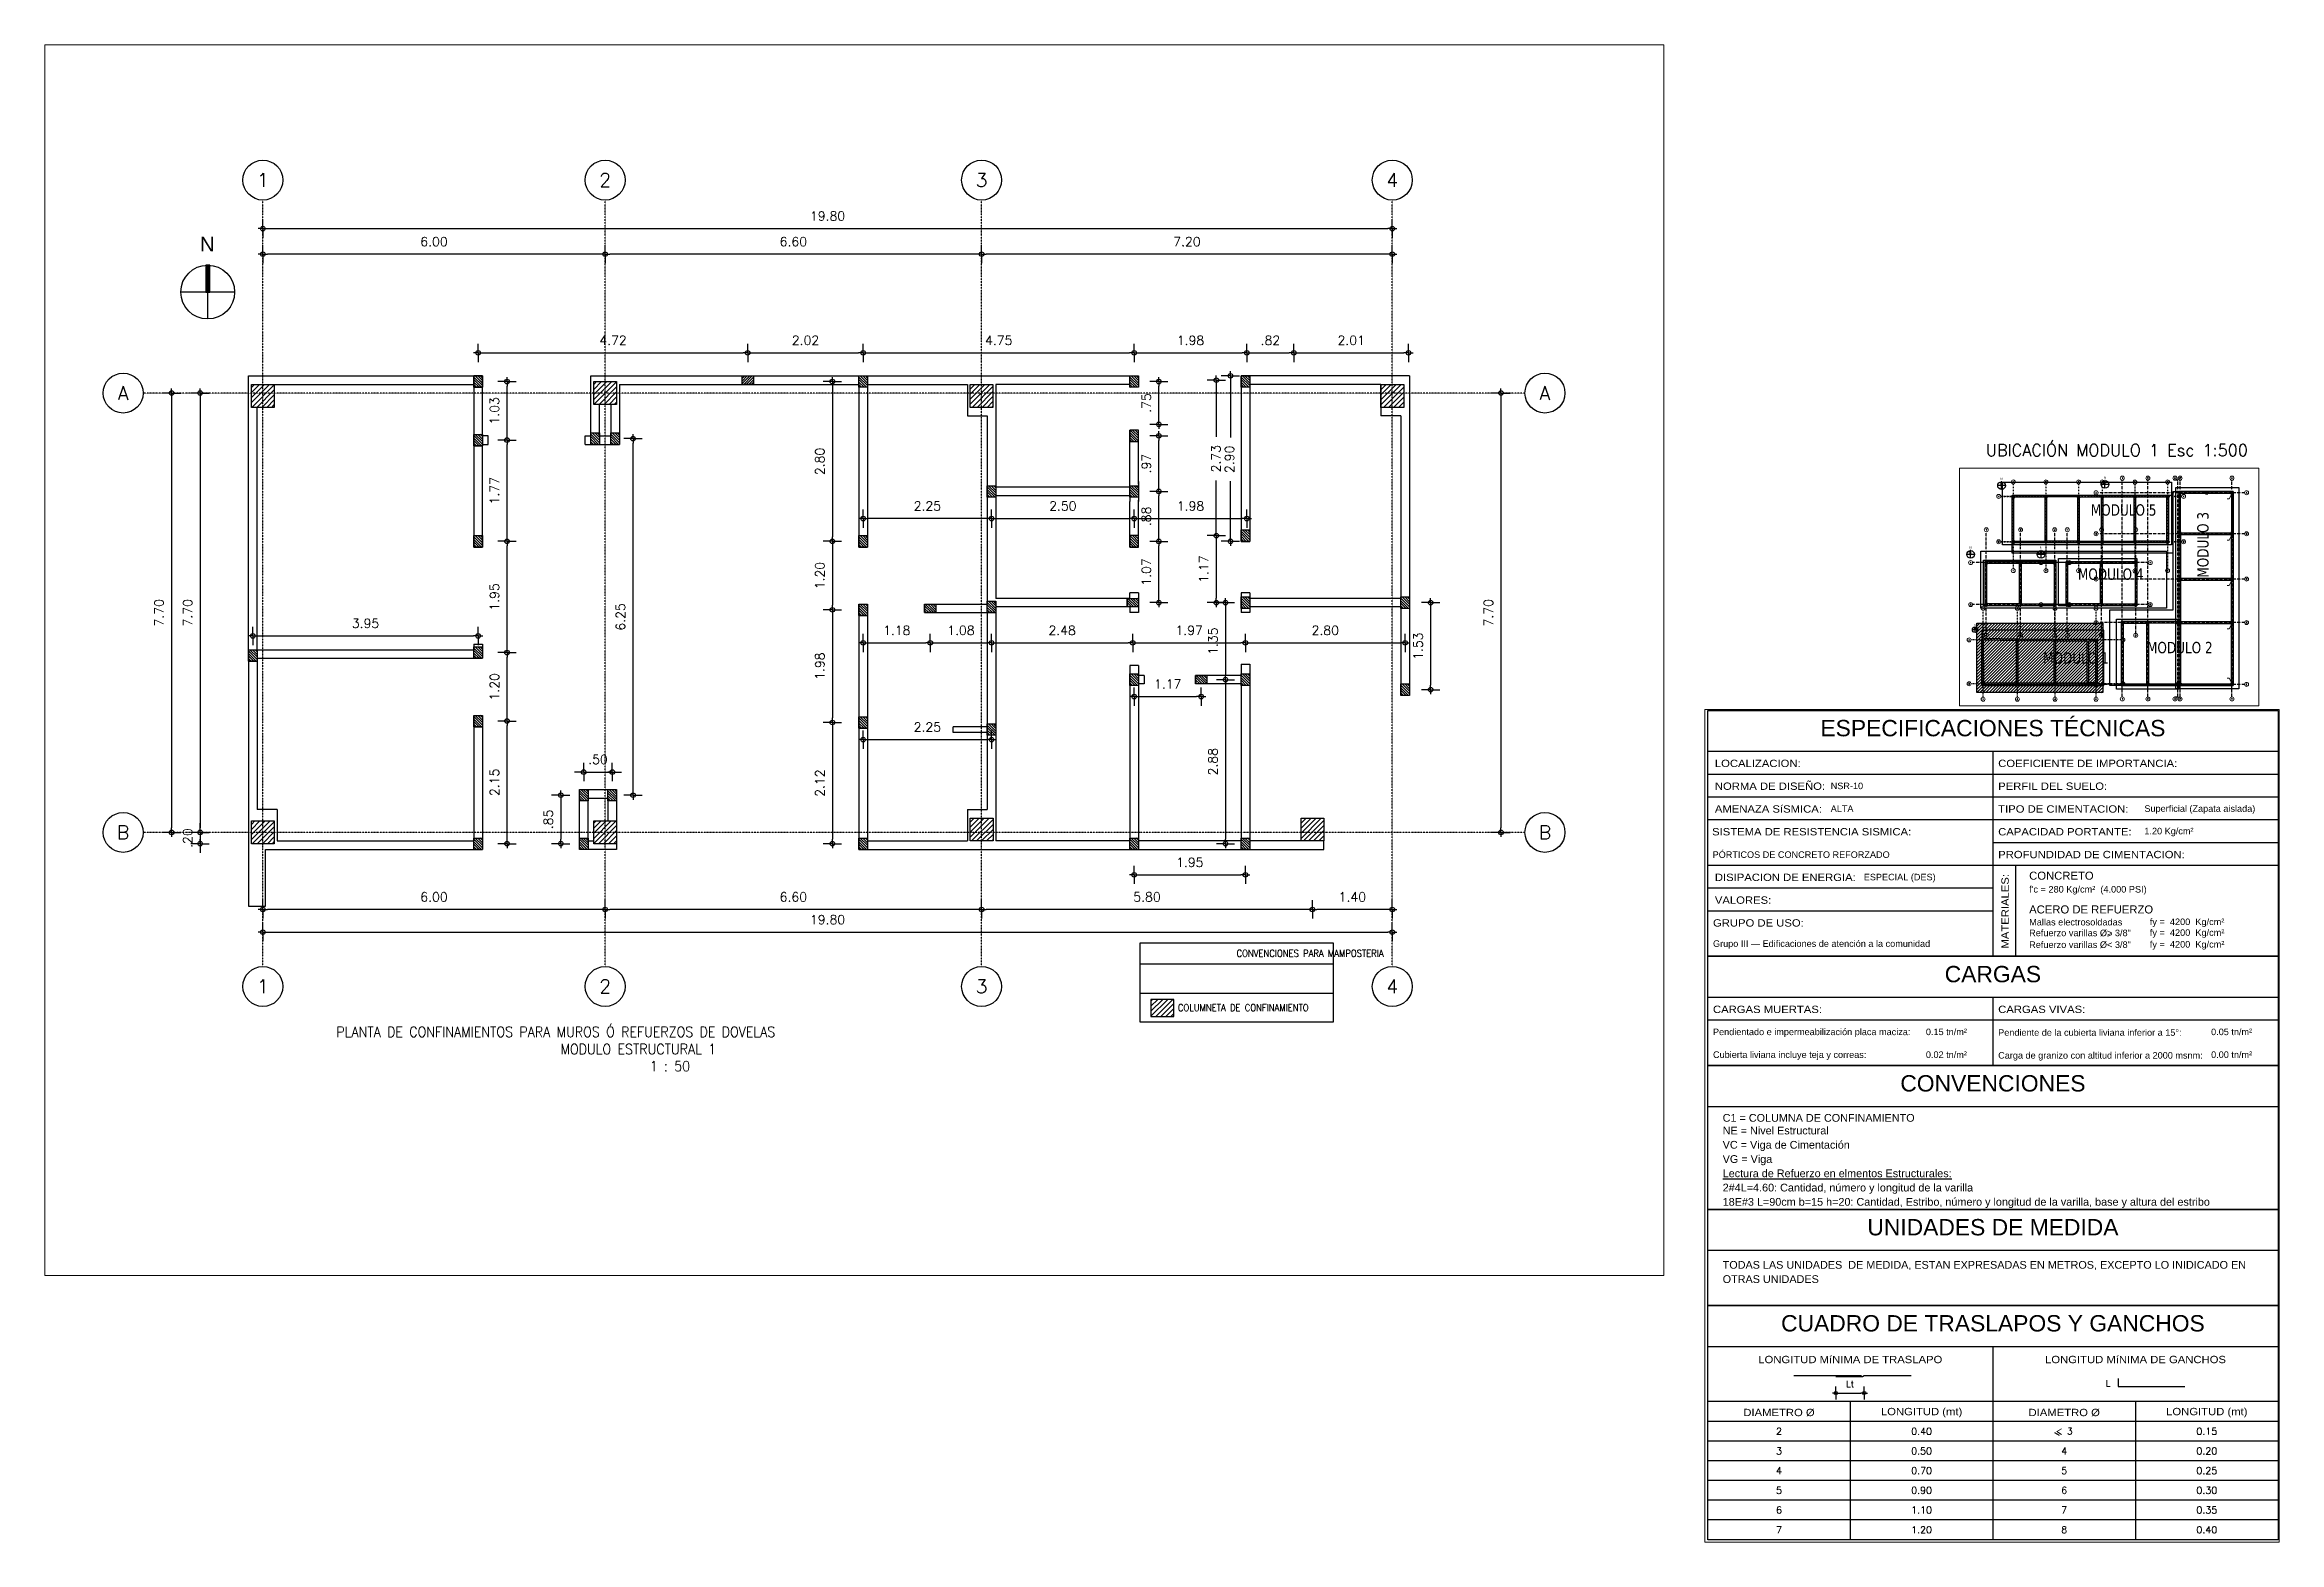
# Paper-space layout 'PLANTA DE CONFINAMIENTO' of a CAD drawing. Header units: feet. Extents: x -869 to -86, y 260 to 785.
# The model-space entities are those that its viewports show. They can reach past a viewport. Long polylines and large blocks are cut down to what shows.
import ezdxf
from ezdxf.enums import TextEntityAlignment as Align

# ---------------------------------------------------------------- set-up
doc = ezdxf.new("R2010")
doc.units = ezdxf.units.FT
doc.header["$MEASUREMENT"] = 0
doc.linetypes.add('EJES', pattern=[3, 2, -0.5, 0, -0.5])
doc.linetypes.add('TRAZO_Y_PUNTOX2', pattern=[2, 1, -0.5, 0, -0.5])
doc.layers.get('DEFPOINTS').update_dxf_attribs({"lineweight": 0})
for name, color, linetype in [('A-EJES', 8, 'TRAZO_Y_PUNTOX2'), ('A_ROTULO-TEXTO 2', 4, 'Continuous'), ('ACERO-2', 11, 'Continuous'), ('B-PLACA', 7, 'Continuous'), ('COL-VIS', 1, 'Continuous'), ('COLUMNETAS', 6, 'Continuous'), ('DIM', 7, 'Continuous'), ('EJES', 9, 'EJES'), ('FLECHAS', 7, 'Continuous'), ('FORMATO', 7, 'Continuous'), ('HATCH', 9, 'Continuous'), ('HATCH-COL', 9, 'Continuous'), ('M-VIEW', 140, 'Continuous'), ('MARCO', 3, 'Continuous'), ('MUROS', 1, 'Continuous'), ('PROV', 4, 'Continuous'), ('TEXT', 11, 'Continuous'), ('TEXTO', 7, 'Continuous'), ('VIGAS', 3, 'Continuous')]:
    doc.layers.add(name, color=color, linetype=linetype)
for name, color, linetype, lineweight in [('A_MURO', 7, 'Continuous', 40), ('A_TEXT', 154, 'Continuous', 0), ('A_TEXT-SIMB', 195, 'Continuous', 20), ('ESTRUCTURA', 20, 'Continuous', 0), ('TX', 60, 'Continuous', 0)]:
    doc.layers.add(name, color=color, linetype=linetype, lineweight=lineweight)
doc.styles.add('ARIAL', font='arial.ttf')
doc.styles.add('D100N', font='romans.shx', dxfattribs={"height": 0.16})
doc.styles.add('D200N', font='romans.shx', dxfattribs={"width": 0.9, "height": 0.32})
doc.styles.add('GENERATED_STYLE_1', font='arial.ttf')
doc.styles.add('ROM', font='romans.shx')
doc.styles.add('ROMANS', font='romans.shx', dxfattribs={"width": 0.9})
doc.styles.add('SETEYCO', font='ROMANS.shx', dxfattribs={"width": 0.9, "height": 0.24})
doc.styles.get("Standard").update_dxf_attribs({"font": 'arial.ttf'})
doc.dimstyles.new('D100', dxfattribs={"dimtxt": 0.15, "dimasz": 0.08, "dimexe": 0, "dimexo": 0, "dimgap": 0.14, "dimtad": 1, "dimzin": 4, "dimdsep": 46, "dimtxsty": 'D100N', "dimblk1": 'DIMBLK', "dimblk2": 'DIMBLK', "dimsah": 1, "dimcen": 0.09, "dimse1": 1, "dimse2": 1, "dimclrd": 9, "dimclre": 256, "dimclrt": 256, "dimadec": 0, "dimazin": 0, "dimtfac": 6, "dimtix": 1, "dimtmove": 2, "dimatfit": 3, "dimfxl": 1, "dimtvp": 0.466667, "dimtolj": 1, "dimtzin": 4, "dimarcsym": 0})
doc.dimstyles.get("Standard").update_dxf_attribs({"dimtxt": 0.18, "dimasz": 0.18, "dimexe": 0.18, "dimexo": 0.0625, "dimgap": 0.09, "dimtad": 0, "dimtih": 1, "dimtoh": 1, "dimdec": 4, "dimzin": 0, "dimdsep": 46, "dimtxsty": 'Standard', "dimcen": 0.09, "dimadec": 0, "dimazin": 0, "dimtfac": 1, "dimtdec": 4, "dimtofl": 0, "dimtmove": 0, "dimatfit": 3, "dimfxl": 1, "dimtolj": 1, "dimtzin": 0, "dimarcsym": 0})
pattern_1 = [(315, (218.668747, -124.818555), (0.022097087, 0.022097087), [])]
pattern_2 = [(315, (220.718726, -123.018556), (0.022097087, 0.022097087), [])]
pattern_3 = [(315, (221.068742, -123.018556), (0.022097087, 0.022097087), [])]
pattern_4 = [(225, (111.352893, -157.441378), (0.022097087, -0.022097087), [])]
pattern_5 = [(315, (225.418723, -124.818556), (0.022097087, 0.022097087), [])]
pattern_6 = [(315, (234.918724, -127.418557), (0.022097087, 0.022097087), [])]
pattern_7 = [(315, (232.118724, -130.118556), (0.022097087, 0.022097087), [])]
pattern_8 = [(315, (230.168724, -130.118556), (0.022097087, 0.022097087), [])]
pattern_9 = [(315, (225.418725, -130.118556), (0.022097087, 0.022097087), [])]
pattern_10 = [(315, (220.518747, -130.118557), (0.022097087, 0.022097087), [])]
pattern_11 = [(315, (218.668754, -130.118556), (0.022097087, 0.022097087), [])]
pattern_12 = [(315, (218.668754, -126.768556), (0.022097087, 0.022097087), [])]
pattern_13 = [(315, (232.118724, -124.718582), (0.022097087, 0.022097087), [])]
pattern_14 = [(315, (225.418723, -126.018556), (0.022097087, 0.022097087), [])]
pattern_15 = [(315, (214.718746, -126.818555), (0.022097087, 0.022097087), [])]
pattern_16 = [(315, (218.668754, -127.968556), (0.022097087, 0.022097087), [])]
pattern_17 = [(315, (218.668726, -122.018556), (0.022097087, 0.022097087), [])]
pattern_18 = [(315, (218.668726, -123.04356), (0.022097087, 0.022097087), [])]
pattern_19 = [(315, (225.418723, -122.018557), (0.022097087, 0.022097087), [])]
pattern_20 = [(315, (227.668724, -123.943556), (0.022097087, 0.022097087), [])]
pattern_21 = [(315, (230.168724, -127.243556), (0.022097087, 0.022097087), [])]
pattern_22 = [(315, (232.118724, -127.243556), (0.022097087, 0.022097087), [])]
pattern_23 = [(315, (232.118724, -125.893556), (0.022097087, 0.022097087), [])]
pattern_24 = [(315, (230.168724, -123.943556), (0.022097087, 0.022097087), [])]
pattern_25 = [(315, (234.918724, -125.893556), (0.022097087, 0.022097087), [])]
pattern_26 = [(315, (220.518747, -129.268556), (0.022097087, 0.022097087), [])]
pattern_27 = [(315, (221.018746, -129.268556), (0.022097087, 0.022097087), [])]
pattern_28 = [(315, (225.418724, -127.993556), (0.022097087, 0.022097087), [])]
pattern_29 = [(315, (227.668724, -125.968556), (0.022097087, 0.022097087), [])]
pattern_30 = [(315, (230.168724, -122.018556), (0.022097087, 0.022097087), [])]
pattern_31 = [(315, (369.845088, -234.214634), (0.022097087, 0.022097087), [])]
pattern_32 = [(315, (373.39509, -234.114633), (0.022097087, 0.022097087), [])]
pattern_33 = [(315, (374.59509, -235.46463), (0.022097087, 0.022097087), [])]
pattern_34 = [(45, (221.70067, 0.05195), (-0.044194174, 0.044194174), [])]
pattern_35 = [(45, (222.20068, 0.05207), (-0.044194174, 0.044194174), [])]
pattern_36 = [(45, (222.200625, 0.10121), (-0.044194174, 0.044194174), [])]
pattern_37 = [(45, (220.95068, 0.10207), (-0.044194174, 0.044194174), [])]
pattern_38 = [(45, (222.20068, 0.05207), (-0.044194174, 0.044194174), [])]
pattern_39 = [(45, (222.200404, 4e-08), (-0.044194174, 0.044194174), [])]
pattern_40 = [(45, (239.339916, 0.823893), (-0.044194174, 0.044194174), [])]

psp = doc.layouts.new('PLANTA DE CONFINAMIENTO')

# ---------------------------------------------------------------- texts
at = {"layer": 'TX', "insert": (-142.67, 642.97), "char_height": 4.131, "attachment_point": 5, "style": 'ROM'}
psp.add_mtext('{\\fSimplex|b0|i0|c0|p2;UBICACIÓN MODULO 1 Esc 1:500}', dxfattribs=at)

msp = doc.modelspace()

# ---------------------------------------------------------------- texts
at = {"layer": 'A_ROTULO-TEXTO 2', "color": 7, "style": 'ARIAL'}
for s, p in [('C1 = COLUMNA DE CONFINAMIENTO', (-81.6513, 295.8287)), ('NE = Nivel Estructural', (-81.6513, 295.5179)), ('VC = Viga de Cimentación', (-81.6513, 295.1679)), ('VG = Viga', (-81.6513, 294.8179)), ('%%ULectura de Refuerzo en elmentos Estructurales:', (-81.6513, 294.4679)), ('2#4L=4.60: Cantidad, número y longitud de la varilla', (-81.6513, 294.1179)), ('18E#3 L=90cm b=15 h=20: Cantidad, Estribo, número y longitud de la varilla, base y altura del estribo  ', (-81.6513, 293.7679)), ('TODAS LAS UNIDADES  DE MEDIDA, ESTAN EXPRESADAS EN METROS, EXCEPTO LO INIDICADO EN', (-81.6513, 292.222)), ('OTRAS UNIDADES', (-81.6513, 291.872))]:
    msp.add_text(s, height=0.19, dxfattribs=at).set_placement(p)
at = {"layer": 'TEXT', "style": 'ARIAL', "width": 1.1}
for s, p in [('LOCALIZACION:', (-81.843, 304.5323)), ('COEFICIENTE DE IMPORTANCIA:', (-74.8891, 304.5323)), ('NORMA DE DISEÑO:', (-81.843, 303.973)), ('PERFIL DEL SUELO:', (-74.8891, 303.973)), ('AMENAZA SíSMICA:', (-81.843, 303.4138)), ('TIPO DE CIMENTACION:', (-74.8891, 303.4138)), ('SISTEMA DE RESISTENCIA SISMICA:', (-81.9111, 302.8546)), ('CAPACIDAD PORTANTE:', (-74.8891, 302.8546)), ('PROFUNDIDAD DE CIMENTACION:', (-74.8891, 302.2953)), ('DISIPACION DE ENERGIA:', (-81.843, 301.7361)), ('VALORES:', (-81.843, 301.1769)), ('GRUPO DE USO:', (-81.8891, 300.6176)), ('CARGAS MUERTAS:', (-81.8891, 298.4964)), ('CARGAS VIVAS:', (-74.8891, 298.4964))]:
    msp.add_text(s, height=0.18, dxfattribs=at).set_placement(p)
msp.add_text('MATERIALES:', height=0.18, rotation=90, dxfattribs=at).set_placement((-74.6302, 300.0782))
for s, p in [('LONGITUD MíNIMA DE TRASLAPO', (-78.5189, 289.9991)), ('LONGITUD MíNIMA DE GANCHOS', (-71.5189, 289.9991)), ('DIAMETRO %%C', (-80.2689, 288.6945)), ('LONGITUD (mt)', (-76.7689, 288.6945)), ('DIAMETRO %%C', (-73.2689, 288.6945)), ('LONGITUD (mt)', (-69.7689, 288.6945))]:
    msp.add_text(s, height=0.18, dxfattribs=at).set_placement(p, align=Align.MIDDLE)
at = {"layer": 'TEXTO', "ltscale": 5, "style": 'ARIAL'}
for s, height, p in [('NSR-10', 0.16, (-78.9998, 303.9897)), ('ALTA', 0.16, (-78.9998, 303.4304)), ('1.20 Kg/cm²', 0.16, (-71.3006, 302.8813)), ('PÓRTICOS DE CONCRETO REFORZADO', 0.16, (-81.8982, 302.303)), ('ESPECIAL (DES)', 0.16, (-78.1885, 301.7527)), ('CONCRETO ', 0.19802, (-74.1293, 301.7678)), ("f'c = 280 Kg/cm²  (4.000 PSI)", 0.160894, (-74.1293, 301.4523)), ('ACERO DE REFUERZO', 0.198023, (-74.1293, 300.9395)), ('Mallas electrosoldadas', 0.160894, (-74.1293, 300.6456)), ('Refuerzo varillas %%C> 3/8"', 0.160894, (-74.1293, 300.3816)), ('Grupo III — Edificaciones de atención a la comunidad', 0.16, (-81.8891, 300.1201)), ('Refuerzo varillas %%C< 3/8"', 0.160894, (-74.1293, 300.0937)), ('Pendientado e impermeabilización placa maciza: ', 0.16, (-81.8891, 297.9538)), ('0.15 tn/m²', 0.16, (-76.6634, 297.9538)), ('Pendiente de la cubierta liviana inferior a 15°:', 0.16, (-74.8891, 297.9372)), ('0.05 tn/m²', 0.16, (-69.6634, 297.9538)), ('Cubierta liviana incluye teja y correas:', 0.16, (-81.8891, 297.3946)), ('0.02 tn/m²', 0.16, (-76.6634, 297.3946)), ('Carga de granizo con altitud inferior a 2000 msnm:', 0.16, (-74.8891, 297.3779)), ('0.00 tn/m²', 0.16, (-69.6634, 297.3946))]:
    msp.add_text(s, height=height, dxfattribs=at).set_placement(p)
at = {"layer": 'TEXTO', "style": 'ARIAL'}
for p in [(-71.1677, 300.6543), (-71.1677, 300.3902), (-71.1677, 300.1023)]:
    msp.add_text('fy =  4200  Kg/cm²', height=0.160894, dxfattribs=at).set_placement(p)
at = {"layer": 'TEXTO', "style": 'ROMANS'}
msp.add_text('L', height=0.1549, dxfattribs=at).set_placement((-72.1378, 289.3317), align=Align.RIGHT)
for s, height, p in [('2', 0.17, (-80.2689, 288.235)), ('0.40', 0.17, (-76.7689, 288.235)), ('< 3', 0.16, (-73.2689, 288.235)), ('0.15', 0.17, (-69.7689, 288.235)), ('3', 0.17, (-80.2689, 287.751)), ('0.50', 0.17, (-76.7689, 287.751)), ('4', 0.17, (-73.2689, 287.751)), ('0.20', 0.17, (-69.7689, 287.751)), ('4', 0.17, (-80.2689, 287.267)), ('0.70', 0.17, (-76.7689, 287.267)), ('5', 0.17, (-73.2689, 287.267)), ('0.25', 0.17, (-69.7689, 287.267)), ('5', 0.17, (-80.2689, 286.783)), ('0.90', 0.17, (-76.7689, 286.783)), ('6', 0.17, (-73.2689, 286.783)), ('0.30', 0.17, (-69.7689, 286.783)), ('6', 0.17, (-80.2689, 286.299)), ('1.10', 0.17, (-76.7689, 286.299)), ('7', 0.17, (-73.2689, 286.299)), ('0.35', 0.17, (-69.7689, 286.299)), ('7', 0.17, (-80.2689, 285.815)), ('1.20', 0.17, (-76.7689, 285.815)), ('8', 0.17, (-73.2689, 285.815)), ('0.40', 0.17, (-69.7689, 285.815))]:
    msp.add_text(s, height=height, dxfattribs=at).set_placement(p, align=Align.MIDDLE)
at = {"layer": 'TEXTO', "ltscale": 5, "attachment_point": 5, "style": 'GENERATED_STYLE_1'}
for s, insert, char_height in [('{ESPECIFICACIONES TÉCNICAS}', (-75.0189, 305.4848), 0.401105), ('CARGAS', (-75.0189, 299.4489), 0.4011), ('CONVENCIONES', (-75.0189, 296.7685), 0.401105), ('UNIDADES DE MEDIDA', (-75.0189, 293.238), 0.401105), ('CUADRO DE TRASLAPOS Y GANCHOS', (-75.0189, 290.88), 0.401105)]:
    msp.add_mtext(s, dxfattribs=dict(at, insert=insert, char_height=char_height))
at = {"layer": 'TEXTO', "ltscale": 5, "insert": (-71.3006, 303.5936), "char_height": 0.16, "width": 4.20737, "attachment_point": 1, "style": 'ARIAL'}
msp.add_mtext('Superficial (Zapata aislada)', dxfattribs=at)
at = {"layer": 'TEXTO', "char_height": 0.12, "attachment_point": 1, "style": 'D200N'}
for s, insert in [('\\pxqc;{\\C3;CONVENCIONES PARA MAMPOSTERIA}', (158.2194, -93.6843)), ('\\pxql;COLUMNETA DE CONFINAMIENTO', (157.1915, -94.6363))]:
    msp.add_mtext(s, dxfattribs=dict(at, insert=insert))
at = {"layer": 'TX', "color": 9, "char_height": 1.98916, "attachment_point": 1, "style": 'D200N'}
for s, insert in [('\\pxqc;{\\fTahoma|b0|i0|c0|p34;MODULO 5}', (-240.1614, 253.5513)), ('\\pxqc;{\\fTahoma|b0|i0|c0|p34;MODULO 4}', (-242.4186, 242.3022)), ('\\pxqc;{\\fTahoma|b0|i0|c0|p34;MODULO 2}', (-230.3067, 229.4338)), ('\\pxqc;{\\fTahoma|b0|i0|c0|p34;MODULO 1}', (-248.5182, 227.6074))]:
    msp.add_mtext(s, dxfattribs=dict(at, insert=insert))
at = {"layer": 'TX', "color": 9, "insert": (-221.5048, 240.6952), "char_height": 1.98916, "attachment_point": 1, "rotation": 90, "style": 'D200N'}
msp.add_mtext('\\pxqc;{\\fTahoma|b0|i0|c0|p34;MODULO 3}', dxfattribs=at)
at = {"layer": 'TX', "insert": (146.8351, -95.0309), "char_height": 0.18, "attachment_point": 1, "style": 'D200N'}
msp.add_mtext('\\pxi-24.428,qc;PLANTA DE CONFINAMIENTOS PARA MUROS Ó REFUERZOS DE DOVELAS\\P\\pi-8.3572;MODULO ESTRUCTURAL 1\\P\\pi-2.2072;1 : 50', dxfattribs=at)

# ---------------------------------------------------------------- blocks, each defined once
blk = doc.blocks.new('DIMBLK')
for q in [(0, 2), (0, -2), (-1, 0), (1, 0)]:
    blk.add_line((0, 0), q)
blk.add_circle((0, 0), 0.5)
blk = doc.blocks.new('*D166')
at = {"layer": 'DEFPOINTS', "color": 0, "transparency": 16777216}
for p in [(-78.874, 289.574), (-78.177, 289.603), (-78.177, 289.172)]:
    blk.add_point(p, dxfattribs=at)
at = {"layer": 'DIM', "color": 9, "lineweight": -2, "transparency": 16777216}
blk.add_line((-78.794, 289.172), (-78.257, 289.172), dxfattribs=at)
at = {"layer": 'DIM', "color": 9, "lineweight": -2, "transparency": 16777216, "xscale": 0.08, "yscale": 0.08, "zscale": 0.08, "rotation": 180}
blk.add_blockref('DIMBLK', (-78.874, 289.172), dxfattribs=at)
at = {"layer": 'DIM', "color": 9, "lineweight": -2, "transparency": 16777216, "xscale": 0.08, "yscale": 0.08, "zscale": 0.08}
blk.add_blockref('DIMBLK', (-78.177, 289.172), dxfattribs=at)
at = {"layer": 'DIM', "transparency": 16777216, "insert": (-78.526, 289.392), "char_height": 0.16, "attachment_point": 5, "style": 'D100N'}
blk.add_mtext('\\A1;Lt', dxfattribs=at)
blk = doc.blocks.new('*D122')
at = {"layer": 'DEFPOINTS', "color": 0, "transparency": 16777216}
for p in [(140.842, -83.923), (140.049, -91.624), (141.599, -91.624)]:
    blk.add_point(p, dxfattribs=at)
at = {"layer": 'DIM', "color": 9, "lineweight": -2, "transparency": 16777216}
blk.add_line((140.049, -84.003), (140.049, -91.544), dxfattribs=at)
at = {"layer": 'DIM', "color": 9, "lineweight": -2, "transparency": 16777216, "xscale": 0.08, "yscale": 0.08, "zscale": 0.08}
for p, rotation in [((140.049, -83.923), 90), ((140.049, -91.624), 270)]:
    blk.add_blockref('DIMBLK', p, dxfattribs=dict(at, rotation=rotation))
at = {"layer": 'DIM', "transparency": 16777216, "insert": (139.829, -87.774), "char_height": 0.16, "attachment_point": 5, "rotation": 90, "style": 'D100N'}
blk.add_mtext('\\A1;7.70', dxfattribs=at)
blk = doc.blocks.new('*D123')
at = {"layer": 'DEFPOINTS', "color": 0, "transparency": 16777216}
for p in [(141.599, -91.624), (140.049, -91.822), (140.949, -91.822)]:
    blk.add_point(p, dxfattribs=at)
at = {"layer": 'DIM', "color": 9, "lineweight": -2, "transparency": 16777216}
for p, q in [((140.049, -91.544), (140.049, -91.464)), ((140.049, -91.624), (140.049, -91.822)), ((140.049, -91.902), (140.049, -91.982))]:
    blk.add_line(p, q, dxfattribs=at)
at = {"layer": 'DIM', "color": 9, "lineweight": -2, "transparency": 16777216, "xscale": 0.08, "yscale": 0.08, "zscale": 0.08}
for p, rotation in [((140.049, -91.624), 270), ((140.049, -91.822), 90)]:
    blk.add_blockref('DIMBLK', p, dxfattribs=dict(at, rotation=rotation))
at = {"layer": 'DIM', "transparency": 16777216, "insert": (139.829, -91.723), "char_height": 0.16, "attachment_point": 5, "rotation": 90, "style": 'D100N'}
blk.add_mtext('\\A1;.20', dxfattribs=at)
blk = doc.blocks.new('*D124')
at = {"layer": 'DEFPOINTS', "color": 0, "transparency": 16777216}
for p in [(140.842, -83.923), (139.549, -91.624), (140.899, -91.624)]:
    blk.add_point(p, dxfattribs=at)
at = {"layer": 'DIM', "color": 9, "lineweight": -2, "transparency": 16777216}
blk.add_line((139.549, -84.003), (139.549, -91.544), dxfattribs=at)
at = {"layer": 'DIM', "color": 9, "lineweight": -2, "transparency": 16777216, "xscale": 0.08, "yscale": 0.08, "zscale": 0.08}
for p, rotation in [((139.549, -83.923), 90), ((139.549, -91.624), 270)]:
    blk.add_blockref('DIMBLK', p, dxfattribs=dict(at, rotation=rotation))
at = {"layer": 'DIM', "transparency": 16777216, "insert": (139.329, -87.774), "char_height": 0.16, "attachment_point": 5, "rotation": 90, "style": 'D100N'}
blk.add_mtext('\\A1;7.70', dxfattribs=at)
blk = doc.blocks.new('*D125')
at = {"layer": 'DEFPOINTS', "color": 0, "transparency": 16777216}
for p in [(161.377, -83.923), (159.305, -91.624), (162.855, -91.624)]:
    blk.add_point(p, dxfattribs=at)
at = {"layer": 'DIM', "color": 9, "lineweight": -2, "transparency": 16777216}
blk.add_line((162.855, -84.003), (162.855, -91.544), dxfattribs=at)
at = {"layer": 'DIM', "color": 9, "lineweight": -2, "transparency": 16777216, "xscale": 0.08, "yscale": 0.08, "zscale": 0.08}
for p, rotation in [((162.855, -83.923), 90), ((162.855, -91.624), 270)]:
    blk.add_blockref('DIMBLK', p, dxfattribs=dict(at, rotation=rotation))
at = {"layer": 'DIM', "transparency": 16777216, "insert": (162.635, -87.774), "char_height": 0.16, "attachment_point": 5, "rotation": 90, "style": 'D100N'}
blk.add_mtext('\\A1;7.70', dxfattribs=at)
blk = doc.blocks.new('*D126')
at = {"layer": 'DEFPOINTS', "color": 0, "transparency": 16777216}
for p in [(160.949, -91.624), (159.549, -91.772), (159.549, -92.974)]:
    blk.add_point(p, dxfattribs=at)
at = {"layer": 'DIM', "color": 9, "lineweight": -2, "transparency": 16777216}
blk.add_line((160.869, -92.974), (159.629, -92.974), dxfattribs=at)
at = {"layer": 'DIM', "color": 9, "lineweight": -2, "transparency": 16777216, "xscale": 0.08, "yscale": 0.08, "zscale": 0.08, "rotation": 180}
blk.add_blockref('DIMBLK', (159.549, -92.974), dxfattribs=at)
at = {"layer": 'DIM', "color": 9, "lineweight": -2, "transparency": 16777216, "xscale": 0.08, "yscale": 0.08, "zscale": 0.08}
blk.add_blockref('DIMBLK', (160.949, -92.974), dxfattribs=at)
at = {"layer": 'DIM', "transparency": 16777216, "insert": (160.249, -92.754), "char_height": 0.16, "attachment_point": 5, "style": 'D100N'}
blk.add_mtext('\\A1;1.40', dxfattribs=at)
blk = doc.blocks.new('*D127')
at = {"layer": 'DEFPOINTS', "color": 0, "transparency": 16777216}
for p in [(153.749, -91.773), (159.549, -91.772), (153.749, -92.974)]:
    blk.add_point(p, dxfattribs=at)
at = {"layer": 'DIM', "color": 9, "lineweight": -2, "transparency": 16777216}
blk.add_line((159.469, -92.974), (153.829, -92.974), dxfattribs=at)
at = {"layer": 'DIM', "color": 9, "lineweight": -2, "transparency": 16777216, "xscale": 0.08, "yscale": 0.08, "zscale": 0.08, "rotation": 180}
blk.add_blockref('DIMBLK', (153.749, -92.974), dxfattribs=at)
at = {"layer": 'DIM', "color": 9, "lineweight": -2, "transparency": 16777216, "xscale": 0.08, "yscale": 0.08, "zscale": 0.08}
blk.add_blockref('DIMBLK', (159.549, -92.974), dxfattribs=at)
at = {"layer": 'DIM', "transparency": 16777216, "insert": (156.649, -92.754), "char_height": 0.16, "attachment_point": 5, "style": 'D100N'}
blk.add_mtext('\\A1;5.80', dxfattribs=at)
blk = doc.blocks.new('*D128')
at = {"layer": 'DEFPOINTS', "color": 0, "transparency": 16777216}
for p in [(147.149, -91.822), (153.749, -91.773), (147.149, -92.974)]:
    blk.add_point(p, dxfattribs=at)
at = {"layer": 'DIM', "color": 9, "lineweight": -2, "transparency": 16777216}
blk.add_line((153.669, -92.974), (147.229, -92.974), dxfattribs=at)
at = {"layer": 'DIM', "color": 9, "lineweight": -2, "transparency": 16777216, "xscale": 0.08, "yscale": 0.08, "zscale": 0.08, "rotation": 180}
blk.add_blockref('DIMBLK', (147.149, -92.974), dxfattribs=at)
at = {"layer": 'DIM', "color": 9, "lineweight": -2, "transparency": 16777216, "xscale": 0.08, "yscale": 0.08, "zscale": 0.08}
blk.add_blockref('DIMBLK', (153.749, -92.974), dxfattribs=at)
at = {"layer": 'DIM', "transparency": 16777216, "insert": (150.449, -92.754), "char_height": 0.16, "attachment_point": 5, "style": 'D100N'}
blk.add_mtext('\\A1;6.60', dxfattribs=at)
blk = doc.blocks.new('*D129')
at = {"layer": 'DEFPOINTS', "color": 0, "transparency": 16777216}
for p in [(141.149, -91.822), (147.149, -91.822), (141.149, -92.974)]:
    blk.add_point(p, dxfattribs=at)
at = {"layer": 'DIM', "color": 9, "lineweight": -2, "transparency": 16777216}
blk.add_line((147.069, -92.974), (141.229, -92.974), dxfattribs=at)
at = {"layer": 'DIM', "color": 9, "lineweight": -2, "transparency": 16777216, "xscale": 0.08, "yscale": 0.08, "zscale": 0.08, "rotation": 180}
blk.add_blockref('DIMBLK', (141.149, -92.974), dxfattribs=at)
at = {"layer": 'DIM', "color": 9, "lineweight": -2, "transparency": 16777216, "xscale": 0.08, "yscale": 0.08, "zscale": 0.08}
blk.add_blockref('DIMBLK', (147.149, -92.974), dxfattribs=at)
at = {"layer": 'DIM', "transparency": 16777216, "insert": (144.149, -92.754), "char_height": 0.16, "attachment_point": 5, "style": 'D100N'}
blk.add_mtext('\\A1;6.00', dxfattribs=at)
blk = doc.blocks.new('*D130')
at = {"layer": 'DEFPOINTS', "color": 0, "transparency": 16777216}
for p in [(160.949, -91.624), (141.149, -91.822), (160.949, -93.372)]:
    blk.add_point(p, dxfattribs=at)
at = {"layer": 'DIM', "color": 9, "lineweight": -2, "transparency": 16777216}
blk.add_line((141.229, -93.372), (160.869, -93.372), dxfattribs=at)
at = {"layer": 'DIM', "color": 9, "lineweight": -2, "transparency": 16777216, "xscale": 0.08, "yscale": 0.08, "zscale": 0.08, "rotation": 180}
blk.add_blockref('DIMBLK', (141.149, -93.372), dxfattribs=at)
at = {"layer": 'DIM', "color": 9, "lineweight": -2, "transparency": 16777216, "xscale": 0.08, "yscale": 0.08, "zscale": 0.08}
blk.add_blockref('DIMBLK', (160.949, -93.372), dxfattribs=at)
at = {"layer": 'DIM', "transparency": 16777216, "insert": (151.049, -93.152), "char_height": 0.16, "attachment_point": 5, "style": 'D100N'}
blk.add_mtext('\\A1;19.80', dxfattribs=at)
blk = doc.blocks.new('*D131')
at = {"layer": 'DEFPOINTS', "color": 0, "transparency": 16777216}
for p in [(153.749, -81.489), (153.749, -83.774), (160.949, -83.774)]:
    blk.add_point(p, dxfattribs=at)
at = {"layer": 'DIM', "color": 9, "lineweight": -2, "transparency": 16777216}
blk.add_line((160.869, -81.489), (153.829, -81.489), dxfattribs=at)
at = {"layer": 'DIM', "color": 9, "lineweight": -2, "transparency": 16777216, "xscale": 0.08, "yscale": 0.08, "zscale": 0.08, "rotation": 180}
blk.add_blockref('DIMBLK', (153.749, -81.489), dxfattribs=at)
at = {"layer": 'DIM', "color": 9, "lineweight": -2, "transparency": 16777216, "xscale": 0.08, "yscale": 0.08, "zscale": 0.08}
blk.add_blockref('DIMBLK', (160.949, -81.489), dxfattribs=at)
at = {"layer": 'DIM', "transparency": 16777216, "insert": (157.349, -81.269), "char_height": 0.16, "attachment_point": 5, "style": 'D100N'}
blk.add_mtext('\\A1;7.20', dxfattribs=at)
blk = doc.blocks.new('*D132')
at = {"layer": 'DEFPOINTS', "color": 0, "transparency": 16777216}
for p in [(147.149, -81.489), (147.149, -83.722), (153.749, -83.774)]:
    blk.add_point(p, dxfattribs=at)
at = {"layer": 'DIM', "color": 9, "lineweight": -2, "transparency": 16777216}
blk.add_line((153.669, -81.489), (147.229, -81.489), dxfattribs=at)
at = {"layer": 'DIM', "color": 9, "lineweight": -2, "transparency": 16777216, "xscale": 0.08, "yscale": 0.08, "zscale": 0.08, "rotation": 180}
blk.add_blockref('DIMBLK', (147.149, -81.489), dxfattribs=at)
at = {"layer": 'DIM', "color": 9, "lineweight": -2, "transparency": 16777216, "xscale": 0.08, "yscale": 0.08, "zscale": 0.08}
blk.add_blockref('DIMBLK', (153.749, -81.489), dxfattribs=at)
at = {"layer": 'DIM', "transparency": 16777216, "insert": (150.449, -81.269), "char_height": 0.16, "attachment_point": 5, "style": 'D100N'}
blk.add_mtext('\\A1;6.60', dxfattribs=at)
blk = doc.blocks.new('*D133')
at = {"layer": 'DEFPOINTS', "color": 0, "transparency": 16777216}
for p in [(141.149, -81.489), (141.149, -83.622), (147.149, -83.722)]:
    blk.add_point(p, dxfattribs=at)
at = {"layer": 'DIM', "color": 9, "lineweight": -2, "transparency": 16777216}
blk.add_line((147.069, -81.489), (141.229, -81.489), dxfattribs=at)
at = {"layer": 'DIM', "color": 9, "lineweight": -2, "transparency": 16777216, "xscale": 0.08, "yscale": 0.08, "zscale": 0.08, "rotation": 180}
blk.add_blockref('DIMBLK', (141.149, -81.489), dxfattribs=at)
at = {"layer": 'DIM', "color": 9, "lineweight": -2, "transparency": 16777216, "xscale": 0.08, "yscale": 0.08, "zscale": 0.08}
blk.add_blockref('DIMBLK', (147.149, -81.489), dxfattribs=at)
at = {"layer": 'DIM', "transparency": 16777216, "insert": (144.149, -81.269), "char_height": 0.16, "attachment_point": 5, "style": 'D100N'}
blk.add_mtext('\\A1;6.00', dxfattribs=at)
blk = doc.blocks.new('*D134')
at = {"layer": 'DEFPOINTS', "color": 0, "transparency": 16777216}
for p in [(160.949, -81.041), (141.149, -83.622), (160.949, -83.774)]:
    blk.add_point(p, dxfattribs=at)
at = {"layer": 'DIM', "color": 9, "lineweight": -2, "transparency": 16777216}
blk.add_line((141.229, -81.041), (160.869, -81.041), dxfattribs=at)
at = {"layer": 'DIM', "color": 9, "lineweight": -2, "transparency": 16777216, "xscale": 0.08, "yscale": 0.08, "zscale": 0.08, "rotation": 180}
blk.add_blockref('DIMBLK', (141.149, -81.041), dxfattribs=at)
at = {"layer": 'DIM', "color": 9, "lineweight": -2, "transparency": 16777216, "xscale": 0.08, "yscale": 0.08, "zscale": 0.08}
blk.add_blockref('DIMBLK', (160.949, -81.041), dxfattribs=at)
at = {"layer": 'DIM', "transparency": 16777216, "insert": (151.049, -80.821), "char_height": 0.16, "attachment_point": 5, "style": 'D100N'}
blk.add_mtext('\\A1;19.80', dxfattribs=at)
blk = doc.blocks.new('*D135')
at = {"layer": 'DEFPOINTS', "color": 0, "transparency": 16777216}
for p in [(144.999, -89.672, 0.005), (145.43, -89.672), (144.999, -91.822)]:
    blk.add_point(p, dxfattribs=at)
at = {"layer": 'DIM', "color": 9, "lineweight": -2, "transparency": 16777216}
blk.add_line((145.43, -91.742), (145.43, -89.752), dxfattribs=at)
at = {"layer": 'DIM', "color": 9, "lineweight": -2, "transparency": 16777216, "xscale": 0.08, "yscale": 0.08, "zscale": 0.08}
for p, rotation in [((145.43, -89.672), 90), ((145.43, -91.822), 270)]:
    blk.add_blockref('DIMBLK', p, dxfattribs=dict(at, rotation=rotation))
at = {"layer": 'DIM', "transparency": 16777216, "insert": (145.21, -90.747), "char_height": 0.16, "attachment_point": 5, "rotation": 90, "style": 'D100N'}
blk.add_mtext('\\A1;2.15', dxfattribs=at)
blk = doc.blocks.new('*D136')
at = {"layer": 'DEFPOINTS', "color": 0, "transparency": 16777216}
for p in [(144.999, -88.472, 0.005), (145.43, -88.472), (144.999, -89.672, 0.005)]:
    blk.add_point(p, dxfattribs=at)
at = {"layer": 'DIM', "color": 9, "lineweight": -2, "transparency": 16777216}
blk.add_line((145.43, -89.592), (145.43, -88.552), dxfattribs=at)
at = {"layer": 'DIM', "color": 9, "lineweight": -2, "transparency": 16777216, "xscale": 0.08, "yscale": 0.08, "zscale": 0.08}
for p, rotation in [((145.43, -88.472), 90), ((145.43, -89.672), 270)]:
    blk.add_blockref('DIMBLK', p, dxfattribs=dict(at, rotation=rotation))
at = {"layer": 'DIM', "transparency": 16777216, "insert": (145.21, -89.072), "char_height": 0.16, "attachment_point": 5, "rotation": 90, "style": 'D100N'}
blk.add_mtext('\\A1;1.20', dxfattribs=at)
blk = doc.blocks.new('*D137')
at = {"layer": 'DEFPOINTS', "color": 0, "transparency": 16777216}
for p in [(144.999, -86.522), (145.43, -86.522), (144.999, -88.472, 0.005)]:
    blk.add_point(p, dxfattribs=at)
at = {"layer": 'DIM', "color": 9, "lineweight": -2, "transparency": 16777216}
blk.add_line((145.43, -88.392), (145.43, -86.602), dxfattribs=at)
at = {"layer": 'DIM', "color": 9, "lineweight": -2, "transparency": 16777216, "xscale": 0.08, "yscale": 0.08, "zscale": 0.08}
for p, rotation in [((145.43, -86.522), 90), ((145.43, -88.472), 270)]:
    blk.add_blockref('DIMBLK', p, dxfattribs=dict(at, rotation=rotation))
at = {"layer": 'DIM', "transparency": 16777216, "insert": (145.21, -87.497), "char_height": 0.16, "attachment_point": 5, "rotation": 90, "style": 'D100N'}
blk.add_mtext('\\A1;1.95', dxfattribs=at)
blk = doc.blocks.new('*D138')
at = {"layer": 'DEFPOINTS', "color": 0, "transparency": 16777216}
for p in [(144.999, -84.747), (145.43, -84.747), (144.999, -86.522)]:
    blk.add_point(p, dxfattribs=at)
at = {"layer": 'DIM', "color": 9, "lineweight": -2, "transparency": 16777216}
blk.add_line((145.43, -86.442), (145.43, -84.827), dxfattribs=at)
at = {"layer": 'DIM', "color": 9, "lineweight": -2, "transparency": 16777216, "xscale": 0.08, "yscale": 0.08, "zscale": 0.08}
for p, rotation in [((145.43, -84.747), 90), ((145.43, -86.522), 270)]:
    blk.add_blockref('DIMBLK', p, dxfattribs=dict(at, rotation=rotation))
at = {"layer": 'DIM', "transparency": 16777216, "insert": (145.21, -85.635), "char_height": 0.16, "attachment_point": 5, "rotation": 90, "style": 'D100N'}
blk.add_mtext('\\A1;1.77', dxfattribs=at)
blk = doc.blocks.new('*D139')
at = {"layer": 'DEFPOINTS', "color": 0, "transparency": 16777216}
for p in [(144.999, -83.722), (145.43, -83.722), (144.999, -84.747)]:
    blk.add_point(p, dxfattribs=at)
at = {"layer": 'DIM', "color": 9, "lineweight": -2, "transparency": 16777216}
blk.add_line((145.43, -84.667), (145.43, -83.802), dxfattribs=at)
at = {"layer": 'DIM', "color": 9, "lineweight": -2, "transparency": 16777216, "xscale": 0.08, "yscale": 0.08, "zscale": 0.08}
for p, rotation in [((145.43, -83.722), 90), ((145.43, -84.747), 270)]:
    blk.add_blockref('DIMBLK', p, dxfattribs=dict(at, rotation=rotation))
at = {"layer": 'DIM', "transparency": 16777216, "insert": (145.21, -84.235), "char_height": 0.16, "attachment_point": 5, "rotation": 90, "style": 'D100N'}
blk.add_mtext('\\A1;1.03', dxfattribs=at)
blk = doc.blocks.new('*D140')
at = {"layer": 'DEFPOINTS', "color": 0, "transparency": 16777216}
for p in [(140.974, -88.422, 0.005), (144.924, -88.18), (144.924, -88.372, 0.005)]:
    blk.add_point(p, dxfattribs=at)
at = {"layer": 'DIM', "color": 9, "lineweight": -2, "transparency": 16777216}
blk.add_line((141.054, -88.18), (144.844, -88.18), dxfattribs=at)
at = {"layer": 'DIM', "color": 9, "lineweight": -2, "transparency": 16777216, "xscale": 0.08, "yscale": 0.08, "zscale": 0.08, "rotation": 180}
blk.add_blockref('DIMBLK', (140.974, -88.18), dxfattribs=at)
at = {"layer": 'DIM', "color": 9, "lineweight": -2, "transparency": 16777216, "xscale": 0.08, "yscale": 0.08, "zscale": 0.08}
blk.add_blockref('DIMBLK', (144.924, -88.18), dxfattribs=at)
at = {"layer": 'DIM', "transparency": 16777216, "insert": (142.949, -87.96), "char_height": 0.16, "attachment_point": 5, "style": 'D100N'}
blk.add_mtext('\\A1;3.95', dxfattribs=at)
blk = doc.blocks.new('*D141')
at = {"layer": 'DEFPOINTS', "color": 0, "transparency": 16777216}
for p in [(149.649, -83.219), (144.924, -83.622), (149.649, -83.622)]:
    blk.add_point(p, dxfattribs=at)
at = {"layer": 'DIM', "color": 9, "lineweight": -2, "transparency": 16777216}
blk.add_line((145.004, -83.219), (149.569, -83.219), dxfattribs=at)
at = {"layer": 'DIM', "color": 9, "lineweight": -2, "transparency": 16777216, "xscale": 0.08, "yscale": 0.08, "zscale": 0.08, "rotation": 180}
blk.add_blockref('DIMBLK', (144.924, -83.219), dxfattribs=at)
at = {"layer": 'DIM', "color": 9, "lineweight": -2, "transparency": 16777216, "xscale": 0.08, "yscale": 0.08, "zscale": 0.08}
blk.add_blockref('DIMBLK', (149.649, -83.219), dxfattribs=at)
at = {"layer": 'DIM', "transparency": 16777216, "insert": (147.287, -82.999), "char_height": 0.16, "attachment_point": 5, "style": 'D100N'}
blk.add_mtext('\\A1;4.72', dxfattribs=at)
blk = doc.blocks.new('*D142')
at = {"layer": 'DEFPOINTS', "color": 0, "transparency": 16777216}
for p in [(151.674, -83.219), (149.649, -83.622), (151.674, -83.622)]:
    blk.add_point(p, dxfattribs=at)
at = {"layer": 'DIM', "color": 9, "lineweight": -2, "transparency": 16777216}
blk.add_line((149.729, -83.219), (151.594, -83.219), dxfattribs=at)
at = {"layer": 'DIM', "color": 9, "lineweight": -2, "transparency": 16777216, "xscale": 0.08, "yscale": 0.08, "zscale": 0.08, "rotation": 180}
blk.add_blockref('DIMBLK', (149.649, -83.219), dxfattribs=at)
at = {"layer": 'DIM', "color": 9, "lineweight": -2, "transparency": 16777216, "xscale": 0.08, "yscale": 0.08, "zscale": 0.08}
blk.add_blockref('DIMBLK', (151.674, -83.219), dxfattribs=at)
at = {"layer": 'DIM', "transparency": 16777216, "insert": (150.662, -82.999), "char_height": 0.16, "attachment_point": 5, "style": 'D100N'}
blk.add_mtext('\\A1;2.02', dxfattribs=at)
blk = doc.blocks.new('*D143')
at = {"layer": 'DEFPOINTS', "color": 0, "transparency": 16777216}
for p in [(156.424, -83.219), (151.674, -83.622), (156.424, -83.622)]:
    blk.add_point(p, dxfattribs=at)
at = {"layer": 'DIM', "color": 9, "lineweight": -2, "transparency": 16777216}
blk.add_line((151.754, -83.219), (156.344, -83.219), dxfattribs=at)
at = {"layer": 'DIM', "color": 9, "lineweight": -2, "transparency": 16777216, "xscale": 0.08, "yscale": 0.08, "zscale": 0.08, "rotation": 180}
blk.add_blockref('DIMBLK', (151.674, -83.219), dxfattribs=at)
at = {"layer": 'DIM', "color": 9, "lineweight": -2, "transparency": 16777216, "xscale": 0.08, "yscale": 0.08, "zscale": 0.08}
blk.add_blockref('DIMBLK', (156.424, -83.219), dxfattribs=at)
at = {"layer": 'DIM', "transparency": 16777216, "insert": (154.049, -82.999), "char_height": 0.16, "attachment_point": 5, "style": 'D100N'}
blk.add_mtext('\\A1;4.75', dxfattribs=at)
blk = doc.blocks.new('*D144')
at = {"layer": 'DEFPOINTS', "color": 0, "transparency": 16777216}
for p in [(158.399, -83.219), (156.424, -83.622), (158.399, -83.622)]:
    blk.add_point(p, dxfattribs=at)
at = {"layer": 'DIM', "color": 9, "lineweight": -2, "transparency": 16777216}
blk.add_line((156.504, -83.219), (158.319, -83.219), dxfattribs=at)
at = {"layer": 'DIM', "color": 9, "lineweight": -2, "transparency": 16777216, "xscale": 0.08, "yscale": 0.08, "zscale": 0.08, "rotation": 180}
blk.add_blockref('DIMBLK', (156.424, -83.219), dxfattribs=at)
at = {"layer": 'DIM', "color": 9, "lineweight": -2, "transparency": 16777216, "xscale": 0.08, "yscale": 0.08, "zscale": 0.08}
blk.add_blockref('DIMBLK', (158.399, -83.219), dxfattribs=at)
at = {"layer": 'DIM', "transparency": 16777216, "insert": (157.412, -82.999), "char_height": 0.16, "attachment_point": 5, "style": 'D100N'}
blk.add_mtext('\\A1;1.98', dxfattribs=at)
blk = doc.blocks.new('*D145')
at = {"layer": 'DEFPOINTS', "color": 0, "transparency": 16777216}
for p in [(159.224, -83.219), (158.399, -83.622), (159.224, -83.622)]:
    blk.add_point(p, dxfattribs=at)
at = {"layer": 'DIM', "color": 9, "lineweight": -2, "transparency": 16777216}
blk.add_line((158.479, -83.219), (159.144, -83.219), dxfattribs=at)
at = {"layer": 'DIM', "color": 9, "lineweight": -2, "transparency": 16777216, "xscale": 0.08, "yscale": 0.08, "zscale": 0.08, "rotation": 180}
blk.add_blockref('DIMBLK', (158.399, -83.219), dxfattribs=at)
at = {"layer": 'DIM', "color": 9, "lineweight": -2, "transparency": 16777216, "xscale": 0.08, "yscale": 0.08, "zscale": 0.08}
blk.add_blockref('DIMBLK', (159.224, -83.219), dxfattribs=at)
at = {"layer": 'DIM', "transparency": 16777216, "insert": (158.812, -82.999), "char_height": 0.16, "attachment_point": 5, "style": 'D100N'}
blk.add_mtext('\\A1;.82', dxfattribs=at)
blk = doc.blocks.new('*D146')
at = {"layer": 'DEFPOINTS', "color": 0, "transparency": 16777216}
for p in [(153.924, -85.747), (156.424, -85.747), (156.424, -86.123)]:
    blk.add_point(p, dxfattribs=at)
at = {"layer": 'DIM', "color": 9, "lineweight": -2, "transparency": 16777216}
blk.add_line((154.004, -86.123), (156.344, -86.123), dxfattribs=at)
at = {"layer": 'DIM', "color": 9, "lineweight": -2, "transparency": 16777216, "xscale": 0.08, "yscale": 0.08, "zscale": 0.08, "rotation": 180}
blk.add_blockref('DIMBLK', (153.924, -86.123), dxfattribs=at)
at = {"layer": 'DIM', "color": 9, "lineweight": -2, "transparency": 16777216, "xscale": 0.08, "yscale": 0.08, "zscale": 0.08}
blk.add_blockref('DIMBLK', (156.424, -86.123), dxfattribs=at)
at = {"layer": 'DIM', "transparency": 16777216, "insert": (155.174, -85.903), "char_height": 0.16, "attachment_point": 5, "style": 'D100N'}
blk.add_mtext('\\A1;2.50', dxfattribs=at)
blk = doc.blocks.new('*D147')
at = {"layer": 'DEFPOINTS', "color": 0, "transparency": 16777216}
for p in [(156.424, -85.747), (158.399, -85.922), (158.399, -86.123)]:
    blk.add_point(p, dxfattribs=at)
at = {"layer": 'DIM', "color": 9, "lineweight": -2, "transparency": 16777216}
blk.add_line((156.504, -86.123), (158.319, -86.123), dxfattribs=at)
at = {"layer": 'DIM', "color": 9, "lineweight": -2, "transparency": 16777216, "xscale": 0.08, "yscale": 0.08, "zscale": 0.08, "rotation": 180}
blk.add_blockref('DIMBLK', (156.424, -86.123), dxfattribs=at)
at = {"layer": 'DIM', "color": 9, "lineweight": -2, "transparency": 16777216, "xscale": 0.08, "yscale": 0.08, "zscale": 0.08}
blk.add_blockref('DIMBLK', (158.399, -86.123), dxfattribs=at)
at = {"layer": 'DIM', "transparency": 16777216, "insert": (157.412, -85.903), "char_height": 0.16, "attachment_point": 5, "style": 'D100N'}
blk.add_mtext('\\A1;1.98', dxfattribs=at)
blk = doc.blocks.new('*D148')
at = {"layer": 'DEFPOINTS', "color": 0, "transparency": 16777216}
for p in [(153.924, -85.747), (151.674, -86.123), (151.674, -86.422)]:
    blk.add_point(p, dxfattribs=at)
at = {"layer": 'DIM', "color": 9, "lineweight": -2, "transparency": 16777216}
blk.add_line((153.844, -86.123), (151.754, -86.123), dxfattribs=at)
at = {"layer": 'DIM', "color": 9, "lineweight": -2, "transparency": 16777216, "xscale": 0.08, "yscale": 0.08, "zscale": 0.08, "rotation": 180}
blk.add_blockref('DIMBLK', (151.674, -86.123), dxfattribs=at)
at = {"layer": 'DIM', "color": 9, "lineweight": -2, "transparency": 16777216, "xscale": 0.08, "yscale": 0.08, "zscale": 0.08}
blk.add_blockref('DIMBLK', (153.924, -86.123), dxfattribs=at)
at = {"layer": 'DIM', "transparency": 16777216, "insert": (152.799, -85.903), "char_height": 0.16, "attachment_point": 5, "style": 'D100N'}
blk.add_mtext('\\A1;2.25', dxfattribs=at)
blk = doc.blocks.new('*D149')
at = {"layer": 'DEFPOINTS', "color": 0, "transparency": 16777216}
for p in [(151.599, -83.722), (151.134, -86.522), (151.599, -86.522)]:
    blk.add_point(p, dxfattribs=at)
at = {"layer": 'DIM', "color": 9, "lineweight": -2, "transparency": 16777216}
blk.add_line((151.134, -83.802), (151.134, -86.442), dxfattribs=at)
at = {"layer": 'DIM', "color": 9, "lineweight": -2, "transparency": 16777216, "xscale": 0.08, "yscale": 0.08, "zscale": 0.08}
for p, rotation in [((151.134, -83.722), 90), ((151.134, -86.522), 270)]:
    blk.add_blockref('DIMBLK', p, dxfattribs=dict(at, rotation=rotation))
at = {"layer": 'DIM', "transparency": 16777216, "insert": (150.914, -85.122), "char_height": 0.16, "attachment_point": 5, "rotation": 90, "style": 'D100N'}
blk.add_mtext('\\A1;2.80', dxfattribs=at)
blk = doc.blocks.new('*D150')
at = {"layer": 'DEFPOINTS', "color": 0, "transparency": 16777216}
for p in [(151.599, -86.522), (151.134, -87.722), (151.599, -87.722)]:
    blk.add_point(p, dxfattribs=at)
at = {"layer": 'DIM', "color": 9, "lineweight": -2, "transparency": 16777216}
blk.add_line((151.134, -86.602), (151.134, -87.642), dxfattribs=at)
at = {"layer": 'DIM', "color": 9, "lineweight": -2, "transparency": 16777216, "xscale": 0.08, "yscale": 0.08, "zscale": 0.08}
for p, rotation in [((151.134, -86.522), 90), ((151.134, -87.722), 270)]:
    blk.add_blockref('DIMBLK', p, dxfattribs=dict(at, rotation=rotation))
at = {"layer": 'DIM', "transparency": 16777216, "insert": (150.914, -87.122), "char_height": 0.16, "attachment_point": 5, "rotation": 90, "style": 'D100N'}
blk.add_mtext('\\A1;1.20', dxfattribs=at)
blk = doc.blocks.new('*D151')
at = {"layer": 'DEFPOINTS', "color": 0, "transparency": 16777216}
for p in [(151.599, -87.722), (151.134, -89.697), (151.599, -89.697)]:
    blk.add_point(p, dxfattribs=at)
at = {"layer": 'DIM', "color": 9, "lineweight": -2, "transparency": 16777216}
blk.add_line((151.134, -87.802), (151.134, -89.617), dxfattribs=at)
at = {"layer": 'DIM', "color": 9, "lineweight": -2, "transparency": 16777216, "xscale": 0.08, "yscale": 0.08, "zscale": 0.08}
for p, rotation in [((151.134, -87.722), 90), ((151.134, -89.697), 270)]:
    blk.add_blockref('DIMBLK', p, dxfattribs=dict(at, rotation=rotation))
at = {"layer": 'DIM', "transparency": 16777216, "insert": (150.914, -88.71), "char_height": 0.16, "attachment_point": 5, "rotation": 90, "style": 'D100N'}
blk.add_mtext('\\A1;1.98', dxfattribs=at)
blk = doc.blocks.new('*D152')
at = {"layer": 'DEFPOINTS', "color": 0, "transparency": 16777216}
for p in [(151.599, -89.697), (151.134, -91.822), (151.599, -91.822)]:
    blk.add_point(p, dxfattribs=at)
at = {"layer": 'DIM', "color": 9, "lineweight": -2, "transparency": 16777216}
blk.add_line((151.134, -89.777), (151.134, -91.742), dxfattribs=at)
at = {"layer": 'DIM', "color": 9, "lineweight": -2, "transparency": 16777216, "xscale": 0.08, "yscale": 0.08, "zscale": 0.08}
for p, rotation in [((151.134, -89.697), 90), ((151.134, -91.822), 270)]:
    blk.add_blockref('DIMBLK', p, dxfattribs=dict(at, rotation=rotation))
at = {"layer": 'DIM', "transparency": 16777216, "insert": (150.914, -90.76), "char_height": 0.16, "attachment_point": 5, "rotation": 90, "style": 'D100N'}
blk.add_mtext('\\A1;2.12', dxfattribs=at)
blk = doc.blocks.new('*D153')
at = {"layer": 'DEFPOINTS', "color": 0, "transparency": 16777216}
for p in [(146.774, -90.872), (147.274, -90.566), (147.274, -90.872)]:
    blk.add_point(p, dxfattribs=at)
at = {"layer": 'DIM', "color": 9, "lineweight": -2, "transparency": 16777216}
for p, q in [((146.694, -90.566), (146.614, -90.566)), ((146.774, -90.566), (147.274, -90.566)), ((147.354, -90.566), (147.434, -90.566))]:
    blk.add_line(p, q, dxfattribs=at)
at = {"layer": 'DIM', "color": 9, "lineweight": -2, "transparency": 16777216, "xscale": 0.08, "yscale": 0.08, "zscale": 0.08}
blk.add_blockref('DIMBLK', (146.774, -90.566), dxfattribs=at)
at = {"layer": 'DIM', "color": 9, "lineweight": -2, "transparency": 16777216, "xscale": 0.08, "yscale": 0.08, "zscale": 0.08, "rotation": 180}
blk.add_blockref('DIMBLK', (147.274, -90.566), dxfattribs=at)
at = {"layer": 'DIM', "transparency": 16777216, "insert": (147.024, -90.346), "char_height": 0.16, "attachment_point": 5, "style": 'D100N'}
blk.add_mtext('\\A1;.50', dxfattribs=at)
blk = doc.blocks.new('*D154')
at = {"layer": 'DEFPOINTS', "color": 0, "transparency": 16777216}
for p in [(146.699, -90.972), (146.372, -91.822), (146.699, -91.822)]:
    blk.add_point(p, dxfattribs=at)
at = {"layer": 'DIM', "color": 9, "lineweight": -2, "transparency": 16777216}
blk.add_line((146.372, -91.052), (146.372, -91.742), dxfattribs=at)
at = {"layer": 'DIM', "color": 9, "lineweight": -2, "transparency": 16777216, "xscale": 0.08, "yscale": 0.08, "zscale": 0.08}
for p, rotation in [((146.372, -90.972), 90), ((146.372, -91.822), 270)]:
    blk.add_blockref('DIMBLK', p, dxfattribs=dict(at, rotation=rotation))
at = {"layer": 'DIM', "transparency": 16777216, "insert": (146.152, -91.397), "char_height": 0.16, "attachment_point": 5, "rotation": 90, "style": 'D100N'}
blk.add_mtext('\\A1;.85', dxfattribs=at)
blk = doc.blocks.new('*D155')
at = {"layer": 'DEFPOINTS', "color": 0, "transparency": 16777216}
for p in [(161.249, -87.597), (161.249, -89.122), (161.622, -89.122)]:
    blk.add_point(p, dxfattribs=at)
at = {"layer": 'DIM', "color": 9, "lineweight": -2, "transparency": 16777216}
blk.add_line((161.622, -87.677), (161.622, -89.042), dxfattribs=at)
at = {"layer": 'DIM', "color": 9, "lineweight": -2, "transparency": 16777216, "xscale": 0.08, "yscale": 0.08, "zscale": 0.08}
for p, rotation in [((161.622, -87.597), 90), ((161.622, -89.122), 270)]:
    blk.add_blockref('DIMBLK', p, dxfattribs=dict(at, rotation=rotation))
at = {"layer": 'DIM', "transparency": 16777216, "insert": (161.402, -88.36), "char_height": 0.16, "attachment_point": 5, "rotation": 90, "style": 'D100N'}
blk.add_mtext('\\A1;1.53', dxfattribs=at)
blk = doc.blocks.new('*D156')
at = {"layer": 'DEFPOINTS', "color": 0, "transparency": 16777216}
for p in [(151.674, -87.822), (152.849, -87.822), (152.849, -88.302)]:
    blk.add_point(p, dxfattribs=at)
at = {"layer": 'DIM', "color": 9, "lineweight": -2, "transparency": 16777216}
blk.add_line((151.754, -88.302), (152.769, -88.302), dxfattribs=at)
at = {"layer": 'DIM', "color": 9, "lineweight": -2, "transparency": 16777216, "xscale": 0.08, "yscale": 0.08, "zscale": 0.08, "rotation": 180}
blk.add_blockref('DIMBLK', (151.674, -88.302), dxfattribs=at)
at = {"layer": 'DIM', "color": 9, "lineweight": -2, "transparency": 16777216, "xscale": 0.08, "yscale": 0.08, "zscale": 0.08}
blk.add_blockref('DIMBLK', (152.849, -88.302), dxfattribs=at)
at = {"layer": 'DIM', "transparency": 16777216, "insert": (152.262, -88.082), "char_height": 0.16, "attachment_point": 5, "style": 'D100N'}
blk.add_mtext('\\A1;1.18', dxfattribs=at)
blk = doc.blocks.new('*D157')
at = {"layer": 'DEFPOINTS', "color": 0, "transparency": 16777216}
for p in [(152.849, -87.822), (153.924, -87.772), (153.924, -88.302)]:
    blk.add_point(p, dxfattribs=at)
at = {"layer": 'DIM', "color": 9, "lineweight": -2, "transparency": 16777216}
blk.add_line((152.929, -88.302), (153.844, -88.302), dxfattribs=at)
at = {"layer": 'DIM', "color": 9, "lineweight": -2, "transparency": 16777216, "xscale": 0.08, "yscale": 0.08, "zscale": 0.08, "rotation": 180}
blk.add_blockref('DIMBLK', (152.849, -88.302), dxfattribs=at)
at = {"layer": 'DIM', "color": 9, "lineweight": -2, "transparency": 16777216, "xscale": 0.08, "yscale": 0.08, "zscale": 0.08}
blk.add_blockref('DIMBLK', (153.924, -88.302), dxfattribs=at)
at = {"layer": 'DIM', "transparency": 16777216, "insert": (153.387, -88.082), "char_height": 0.16, "attachment_point": 5, "style": 'D100N'}
blk.add_mtext('\\A1;1.08', dxfattribs=at)
blk = doc.blocks.new('*D158')
at = {"layer": 'DEFPOINTS', "color": 0, "transparency": 16777216}
for p in [(156.399, -87.672), (153.924, -87.772), (156.399, -88.302)]:
    blk.add_point(p, dxfattribs=at)
at = {"layer": 'DIM', "color": 9, "lineweight": -2, "transparency": 16777216}
blk.add_line((154.004, -88.302), (156.319, -88.302), dxfattribs=at)
at = {"layer": 'DIM', "color": 9, "lineweight": -2, "transparency": 16777216, "xscale": 0.08, "yscale": 0.08, "zscale": 0.08, "rotation": 180}
blk.add_blockref('DIMBLK', (153.924, -88.302), dxfattribs=at)
at = {"layer": 'DIM', "color": 9, "lineweight": -2, "transparency": 16777216, "xscale": 0.08, "yscale": 0.08, "zscale": 0.08}
blk.add_blockref('DIMBLK', (156.399, -88.302), dxfattribs=at)
at = {"layer": 'DIM', "transparency": 16777216, "insert": (155.162, -88.082), "char_height": 0.16, "attachment_point": 5, "style": 'D100N'}
blk.add_mtext('\\A1;2.48', dxfattribs=at)
blk = doc.blocks.new('*D159')
at = {"layer": 'DEFPOINTS', "color": 0, "transparency": 16777216}
for p in [(156.399, -87.672), (158.374, -87.697), (158.374, -88.302)]:
    blk.add_point(p, dxfattribs=at)
at = {"layer": 'DIM', "color": 9, "lineweight": -2, "transparency": 16777216}
blk.add_line((156.479, -88.302), (158.294, -88.302), dxfattribs=at)
at = {"layer": 'DIM', "color": 9, "lineweight": -2, "transparency": 16777216, "xscale": 0.08, "yscale": 0.08, "zscale": 0.08, "rotation": 180}
blk.add_blockref('DIMBLK', (156.399, -88.302), dxfattribs=at)
at = {"layer": 'DIM', "color": 9, "lineweight": -2, "transparency": 16777216, "xscale": 0.08, "yscale": 0.08, "zscale": 0.08}
blk.add_blockref('DIMBLK', (158.374, -88.302), dxfattribs=at)
at = {"layer": 'DIM', "transparency": 16777216, "insert": (157.387, -88.082), "char_height": 0.16, "attachment_point": 5, "style": 'D100N'}
blk.add_mtext('\\A1;1.97', dxfattribs=at)
blk = doc.blocks.new('*D160')
at = {"layer": 'DEFPOINTS', "color": 0, "transparency": 16777216}
for p in [(158.374, -87.697), (161.174, -87.697), (161.174, -88.302)]:
    blk.add_point(p, dxfattribs=at)
at = {"layer": 'DIM', "color": 9, "lineweight": -2, "transparency": 16777216}
blk.add_line((158.454, -88.302), (161.094, -88.302), dxfattribs=at)
at = {"layer": 'DIM', "color": 9, "lineweight": -2, "transparency": 16777216, "xscale": 0.08, "yscale": 0.08, "zscale": 0.08, "rotation": 180}
blk.add_blockref('DIMBLK', (158.374, -88.302), dxfattribs=at)
at = {"layer": 'DIM', "color": 9, "lineweight": -2, "transparency": 16777216, "xscale": 0.08, "yscale": 0.08, "zscale": 0.08}
blk.add_blockref('DIMBLK', (161.174, -88.302), dxfattribs=at)
at = {"layer": 'DIM', "transparency": 16777216, "insert": (159.774, -88.082), "char_height": 0.16, "attachment_point": 5, "style": 'D100N'}
blk.add_mtext('\\A1;2.80', dxfattribs=at)
blk = doc.blocks.new('*D161')
at = {"layer": 'DEFPOINTS', "color": 0, "transparency": 16777216}
for p in [(158.449, -88.947), (158.025, -91.822), (158.449, -91.822)]:
    blk.add_point(p, dxfattribs=at)
at = {"layer": 'DIM', "color": 9, "lineweight": -2, "transparency": 16777216}
blk.add_line((158.025, -89.027), (158.025, -91.742), dxfattribs=at)
at = {"layer": 'DIM', "color": 9, "lineweight": -2, "transparency": 16777216, "xscale": 0.08, "yscale": 0.08, "zscale": 0.08}
for p, rotation in [((158.025, -88.947), 90), ((158.025, -91.822), 270)]:
    blk.add_blockref('DIMBLK', p, dxfattribs=dict(at, rotation=rotation))
at = {"layer": 'DIM', "transparency": 16777216, "insert": (157.805, -90.385), "char_height": 0.16, "attachment_point": 5, "rotation": 90, "style": 'D100N'}
blk.add_mtext('\\A1;2.88', dxfattribs=at)
blk = doc.blocks.new('*D162')
at = {"layer": 'DEFPOINTS', "color": 0, "transparency": 16777216}
for p in [(156.424, -91.922), (158.374, -91.922), (158.374, -92.368)]:
    blk.add_point(p, dxfattribs=at)
at = {"layer": 'DIM', "color": 9, "lineweight": -2, "transparency": 16777216}
blk.add_line((156.504, -92.368), (158.294, -92.368), dxfattribs=at)
at = {"layer": 'DIM', "color": 9, "lineweight": -2, "transparency": 16777216, "xscale": 0.08, "yscale": 0.08, "zscale": 0.08, "rotation": 180}
blk.add_blockref('DIMBLK', (156.424, -92.368), dxfattribs=at)
at = {"layer": 'DIM', "color": 9, "lineweight": -2, "transparency": 16777216, "xscale": 0.08, "yscale": 0.08, "zscale": 0.08}
blk.add_blockref('DIMBLK', (158.374, -92.368), dxfattribs=at)
at = {"layer": 'DIM', "transparency": 16777216, "insert": (157.399, -92.148), "char_height": 0.16, "attachment_point": 5, "style": 'D100N'}
blk.add_mtext('\\A1;1.95', dxfattribs=at)
blk = doc.blocks.new('Norte CDI')
at = {"layer": 'PROV'}
h = blk.add_hatch(color=256, dxfattribs=at)
h.dxf.hatch_style = 1
edge = h.paths.add_edge_path()
edge.add_arc((0, 0), 0.674, 85.7451, 94.2549)
edge.add_line((-0.05, 0.672), (-0.05, 0))
edge.add_line((-0.05, 0), (0.05, 0))
edge.add_line((0.05, 0), (0.05, 0.672))
for p, q in [((0.674, 0), (-0.674, 0)), ((0, -0.674), (0, 0))]:
    blk.add_line(p, q, dxfattribs=at)
blk.add_lwpolyline([(0.05, 0.672, 0.037148), (-0.05, 0.672), (-0.05, 0), (0.05, 0)], format="xyb", close=True, dxfattribs=at)
blk.add_circle((0, 0), 0.674, dxfattribs=at)
blk = doc.blocks.new('NORTE')
at = {"layer": 'A_MURO'}
blk.add_line((0.65, 0), (1.3, 0), dxfattribs=at)
at = {"layer": 'A_TEXT-SIMB'}
for p, q in [((0.65, 0.65), (0.65, -0.65)), ((0, 0), (0.65, 0))]:
    blk.add_line(p, q, dxfattribs=at)
blk.add_circle((0.65, 0), 0.65, dxfattribs=at)
at = {"layer": 'A_TEXT', "style": 'ARIAL'}
blk.add_attdef('N', text='', height=0.35, dxfattribs=at).set_placement((1.53, -0.165), align=Align.CENTER)
blk = doc.blocks.new('EJE-90', base_point=(0, -0.23))
blk.add_circle((0, 0.12), 0.35)
at = {"style": 'SETEYCO'}
blk.add_attdef('ID-EJEJE', text='', height=0.24, dxfattribs=at).set_placement((0, 0), align=Align.CENTER)
blk = doc.blocks.new('*D201')
at = {"layer": 'DEFPOINTS', "color": 0, "transparency": 16777216}
for p in [(161.234, -83.219), (159.224, -83.622), (161.234, -83.622)]:
    blk.add_point(p, dxfattribs=at)
at = {"layer": 'DIM', "color": 9, "lineweight": -2, "transparency": 16777216}
blk.add_line((159.304, -83.219), (161.154, -83.219), dxfattribs=at)
at = {"layer": 'DIM', "color": 9, "lineweight": -2, "transparency": 16777216, "xscale": 0.08, "yscale": 0.08, "zscale": 0.08, "rotation": 180}
blk.add_blockref('DIMBLK', (159.224, -83.219), dxfattribs=at)
at = {"layer": 'DIM', "color": 9, "lineweight": -2, "transparency": 16777216, "xscale": 0.08, "yscale": 0.08, "zscale": 0.08}
blk.add_blockref('DIMBLK', (161.234, -83.219), dxfattribs=at)
at = {"layer": 'DIM', "transparency": 16777216, "insert": (160.229, -82.999), "char_height": 0.16, "attachment_point": 5, "style": 'D100N'}
blk.add_mtext('\\A1;2.01', dxfattribs=at)
blk = doc.blocks.new('A$C052A30E3')
at = {"layer": 'HATCH-COL'}
h = blk.add_hatch(dxfattribs=at)
h.set_pattern_fill('ANSI31', color=9, scale=0.5)
h.set_pattern_definition([(45, (81.25127, 91.87424), (-0.044194174, 0.044194174), [])])
h.paths.add_polyline_path([(6, 7.7), (6, 8.1), (6.4, 8.1), (6.4, 7.7)])
h = blk.add_hatch(dxfattribs=at)
h.set_pattern_fill('ANSI31', color=9, scale=0.5)
h.set_pattern_definition([(45, (81.250994, 91.82217), (-0.044194174, 0.044194174), [])])
h.paths.add_polyline_path([(12.6, 7.648), (12.6, 8.048), (13, 8.048), (13, 7.648)])
h = blk.add_hatch(dxfattribs=at)
h.set_pattern_fill('ANSI31', color=9, scale=0.5)
h.set_pattern_definition([(45, (98.390506, 92.646066), (-0.044194174, 0.044194174), [])])
h.paths.add_polyline_path([(19.8, 7.648), (19.8, 8.048), (20.2, 8.048), (20.2, 7.648)])
h = blk.add_hatch(dxfattribs=at)
h.set_pattern_fill('ANSI31', color=9, scale=0.5)
h.set_pattern_definition([(45, (80.751257, 91.87412), (-0.044194174, 0.044194174), [])])
h.paths.add_polyline_path([(0, 0), (0, 0.4), (0.4, 0.4), (0.4, 0)])
h = blk.add_hatch(dxfattribs=at)
h.set_pattern_fill('ANSI31', color=9, scale=0.5)
h.set_pattern_definition([(45, (81.25127, 91.87424), (-0.044194174, 0.044194174), [])])
h.paths.add_polyline_path([(6, 0), (6, 0.4), (6.4, 0.4), (6.4, 0)])
h = blk.add_hatch(dxfattribs=at)
h.set_pattern_fill('ANSI31', color=9, scale=0.5)
h.set_pattern_definition([(45, (81.251214, 91.92338), (-0.044194174, 0.044194174), [])])
h.paths.add_polyline_path([(12.6, 0.049), (12.6, 0.449), (13, 0.449), (13, 0.049)])
h = blk.add_hatch(dxfattribs=at)
h.set_pattern_fill('ANSI31', color=9, scale=0.5)
h.set_pattern_definition([(45, (80.00127, 91.92424), (-0.044194174, 0.044194174), [])])
h.paths.add_polyline_path([(18.4, 0.05), (18.4, 0.45), (18.8, 0.45), (18.8, 0.05)])
at = {"layer": 'A-EJES', "color": 9}
for points in [[(0.2, -2.152), (0.2, 13.095)], [(6.2, -2.152), (6.2, 13.095)], [(12.8, -2.152), (12.8, 13.095)], [(20, -2.152), (20, 13.095)], [(24.35, 7.899), (-1.9, 7.899)], [(24.35, 0.198), (-1.9, 0.198)]]:
    blk.add_lwpolyline(points, dxfattribs=at)
at = {"layer": 'B-PLACA', "color": 9}
blk.add_lwpolyline([(21.375, 9.624), (-0.05, 9.624), (-0.05, -0.1), (21.375, -0.1)], close=True, dxfattribs=at)
at = {"layer": 'COL-VIS', "color": 9}
for points in [[(6, 7.7), (6, 8.1), (6.4, 8.1), (6.4, 7.7)], [(12.6, 7.648), (12.6, 8.048), (13, 8.048), (13, 7.648)], [(19.8, 7.648), (19.8, 8.048), (20.2, 8.048), (20.2, 7.648)], [(0, 0), (0, 0.4), (0.4, 0.4), (0.4, 0)], [(6, 0), (6, 0.4), (6.4, 0.4), (6.4, 0)], [(12.6, 0.049), (12.6, 0.449), (13, 0.449), (13, 0.049)], [(18.4, 0.05), (18.4, 0.45), (18.8, 0.45), (18.8, 0.05)]]:
    blk.add_lwpolyline(points, close=True, dxfattribs=at)
at = {"layer": 'VIGAS', "color": 9}
for points in [[(0.345, 7.9), (5.995, 7.8)], [(0.35, 8.2), (6, 8.1)], [(6.4, 8.1), (12.6, 8.048)], [(13, 8.048), (19.8, 8.048)], [(0, 0.4), (-0.05, 7.798)], [(0.3, 0.402), (0.25, 7.8)], [(6.05, 0.4), (6.05, 7.7)], [(6.35, 0.4), (6.35, 7.7)], [(6.397, 7.8), (12.597, 7.748)], [(12.65, 0.449), (12.65, 7.648)], [(12.95, 0.449), (12.95, 7.648)], [(13, 7.748), (18.45, 7.748)], [(18.45, 0.45), (18.45, 7.748)], [(18.75, 7.748), (19.8, 7.748)], [(18.75, 0.45), (18.75, 7.748)], [(20.2, 7.648), (20.2, 0.05), (18.8, 0.05)], [(19.9, 7.648), (19.9, 0.35), (18.8, 0.35)], [(6, 0.3), (0.4, 0.3)], [(6, 0), (0.4, 0)], [(12.598, 0.35), (6.398, 0.3)], [(12.6, 0.05), (6.4, 0)], [(13, 0.349), (18.4, 0.35)], [(13, 0.049), (18.4, 0.05)]]:
    blk.add_lwpolyline(points, dxfattribs=at)
at = {"color": 9}
for p, values in [((0.2, 13.095), {'ID-EJEJE': '1'}), ((6.2, 13.095), {'ID-EJEJE': '2'}), ((12.8, 13.095), {'ID-EJEJE': '3'}), ((20, 13.095), {'ID-EJEJE': '4'}), ((-2.25, 7.549), {'ID-EJEJE': 'A'}), ((24.7, 7.549), {'ID-EJEJE': 'A'}), ((-2.25, -0.152), {'ID-EJEJE': 'B'}), ((24.7, -0.152), {'ID-EJEJE': 'B'}), ((0.2, -2.852), {'ID-EJEJE': '1'}), ((6.2, -2.852), {'ID-EJEJE': '2'}), ((12.8, -2.852), {'ID-EJEJE': '3'}), ((20, -2.852), {'ID-EJEJE': '4'})]:
    blk.add_blockref('EJE-90', p, dxfattribs=at).add_auto_attribs(values)
ref = blk.add_blockref('NORTE', (-1.218, 9.197), dxfattribs=dict(at, xscale=0.7257532145892001, yscale=0.7257532145892001, zscale=0.7257532145892001, rotation=90))
ref.add_attrib('N', 'N', dxfattribs={"layer": 'A_TEXT', "height": 0.254, "style": 'ARIAL'}).set_placement((-1.098, 10.308), align=Align.BOTTOM_RIGHT)
at = {"layer": 'PROV', "color": 9, "xscale": 0.7000000000000001, "yscale": 0.7000000000000001, "zscale": 0.7000000000000001}
blk.add_blockref('Norte CDI', (-1.218, 9.669), dxfattribs=at)
blk = doc.blocks.new('COLUMNA 40X40')
at = {"layer": 'HATCH-COL'}
h = blk.add_hatch(dxfattribs=at)
h.set_pattern_fill('ANSI31', color=256, scale=0.1, style=0)
h.paths.add_polyline_path([(-38.797, -20.767), (-38.797, -21.167), (-38.397, -21.167), (-38.397, -20.767)])
at = {"layer": 'COL-VIS'}
blk.add_lwpolyline([(-38.797, -20.767), (-38.797, -21.167), (-38.397, -21.167), (-38.397, -20.767), (-38.797, -20.767)], dxfattribs=at)
blk = doc.blocks.new('A$C7ED9750D')
at = {"layer": 'HATCH'}
h = blk.add_hatch(dxfattribs=at)
h.set_pattern_fill('ANSI31', color=9, scale=0.1, style=0)
h.set_pattern_definition([(45, (270.585154, -52.668471), (-0.00883883476, 0.00883883476), [])])
h.paths.add_polyline_path([(6.125, 1.2), (6.275, 1.2), (6.275, 0), (6.125, 0)])
at = {"layer": 'B-PLACA', "color": 9}
blk.add_lwpolyline([(-0.285, 7.99), (12.4, 7.99), (12.4, 0), (-0.285, 0)], close=True, dxfattribs=at)
at = {"layer": 'EJES', "color": 9}
for points in [[(0.2, -4.847), (0.2, 12.95)], [(6.2, -4.847), (6.2, 12.95)], [(12.2, -4.847), (12.2, 12.95)], [(14.4, 7.55), (-2.2, 7.55)], [(14.4, 0.2), (-2.2, 0.2)]]:
    blk.add_lwpolyline(points, dxfattribs=at)
at = {"layer": 'MUROS', "color": 9}
blk.add_lwpolyline([(6.125, 1.2), (6.275, 1.2), (6.275, 0), (6.125, 0)], close=True, dxfattribs=at)
at = {"layer": 'VIGAS', "color": 9}
blk.add_lwpolyline([(0, 7.75), (12.4, 7.75), (12.4, 0), (0, 0)], close=True, dxfattribs=at)
for points in [[(0.4, 7.45), (6.017, 7.45)], [(6.4, 7.45), (12, 7.45)], [(0.3, 0.4), (0.3, 7.35)], [(6.05, 0.3), (6.05, 7.35)], [(6.35, 0.3), (6.35, 7.35)], [(12.1, 7.35), (12.1, 0.4)], [(6.05, 0.3), (0.4, 0.3)], [(6.35, 0.3), (12, 0.3)]]:
    blk.add_lwpolyline(points, dxfattribs=at)
at = {"color": 9}
for p, values in [((0.2, 12.95), {'ID-EJEJE': '1'}), ((6.209, 12.95), {'ID-EJEJE': '2'}), ((12.2, 12.95), {'ID-EJEJE': '3'}), ((-2.55, 7.2), {'ID-EJEJE': 'A'}), ((14.75, 7.2), {'ID-EJEJE': 'A'}), ((-2.55, -0.15), {'ID-EJEJE': 'B'}), ((14.75, -0.15), {'ID-EJEJE': 'B'}), ((0.2, -5.547), {'ID-EJEJE': '1'}), ((6.209, -5.547), {'ID-EJEJE': '2'}), ((12.2, -5.547), {'ID-EJEJE': '3'})]:
    blk.add_blockref('EJE-90', p, dxfattribs=at).add_auto_attribs(values)
ref = blk.add_blockref('NORTE', (-2.552, 8.317), dxfattribs=dict(at, xscale=1.036790306616755, yscale=1.036790306616755, zscale=1.036790306616755, rotation=90))
ref.add_attrib('N', 'N', dxfattribs={"layer": 'A_TEXT', "height": 0.363, "style": 'ARIAL'}).set_placement((-2.381, 9.903), align=Align.BOTTOM_RIGHT)
for p in [(38.797, 28.517), (44.797, 28.517), (50.797, 28.517), (38.797, 21.167), (50.797, 21.167)]:
    blk.add_blockref('COLUMNA 40X40', p, dxfattribs=at)
at = {"layer": 'PROV', "color": 9}
blk.add_blockref('Norte CDI', (-2.552, 8.991), dxfattribs=at)
blk = doc.blocks.new('A$C318A7F8D')
at = {"layer": 'HATCH'}
h = blk.add_hatch(dxfattribs=at)
h.set_pattern_fill('ANSI31', color=9, scale=0.1, style=0)
h.set_pattern_definition([(45, (258.185155, -52.668471), (-0.00883883476, 0.00883883476), [])])
h.paths.add_polyline_path([(-6.275, 1.2), (-6.125, 1.2), (-6.125, 0), (-6.275, 0)])
at = {"layer": 'B-PLACA', "color": 9}
blk.add_lwpolyline([(-13.733, 8.29), (0, 8.29), (0, 0), (-13.733, 0)], close=True, dxfattribs=at)
at = {"layer": 'EJES', "color": 9}
for points in [[(-12.2, -4.847), (-12.2, 12.95)], [(-6.2, -4.847), (-6.2, 12.95)], [(-0.2, -4.847), (-0.2, 12.95)], [(2, 7.55), (-16.45, 7.55)], [(2, 0.2), (-16.45, 0.2)]]:
    blk.add_lwpolyline(points, dxfattribs=at)
at = {"layer": 'MUROS', "color": 9}
blk.add_lwpolyline([(-6.275, 1.2), (-6.125, 1.2), (-6.125, 0), (-6.275, 0)], close=True, dxfattribs=at)
at = {"layer": 'VIGAS', "color": 9}
blk.add_lwpolyline([(-12.4, 7.75), (0, 7.75), (0, 0), (-12.4, 0)], close=True, dxfattribs=at)
for points in [[(-12, 7.45), (-6.383, 7.45)], [(-6, 7.45), (-0.4, 7.45)], [(-12.1, 0.4), (-12.1, 7.35)], [(-6.35, 0.3), (-6.35, 7.35)], [(-6.05, 0.3), (-6.05, 7.35)], [(-0.3, 7.35), (-0.3, 0.4)], [(-6.35, 0.3), (-12, 0.3)], [(-6.05, 0.3), (-0.4, 0.3)]]:
    blk.add_lwpolyline(points, dxfattribs=at)
at = {"color": 9}
for p, values in [((-12.2, 12.95), {'ID-EJEJE': '1'}), ((-6.191, 12.95), {'ID-EJEJE': '2'}), ((-0.2, 12.95), {'ID-EJEJE': '3'}), ((-16.8, 7.2), {'ID-EJEJE': 'A'}), ((2.35, 7.2), {'ID-EJEJE': 'A'}), ((-16.8, -0.15), {'ID-EJEJE': 'B'}), ((2.35, -0.15), {'ID-EJEJE': 'B'}), ((-12.2, -5.547), {'ID-EJEJE': '1'}), ((-6.191, -5.547), {'ID-EJEJE': '2'}), ((-0.2, -5.547), {'ID-EJEJE': '3'})]:
    blk.add_blockref('EJE-90', p, dxfattribs=at).add_auto_attribs(values)
ref = blk.add_blockref('NORTE', (-16.802, 8.317), dxfattribs=dict(at, xscale=1.036790306616755, yscale=1.036790306616755, zscale=1.036790306616755, rotation=90))
ref.add_attrib('N', 'N', dxfattribs={"layer": 'A_TEXT', "height": 0.363, "style": 'ARIAL'}).set_placement((-16.631, 9.903), align=Align.BOTTOM_RIGHT)
for p in [(26.397, 28.517), (32.397, 28.517), (38.397, 28.517), (26.397, 21.167), (38.397, 21.167)]:
    blk.add_blockref('COLUMNA 40X40', p, dxfattribs=at)
at = {"layer": 'PROV', "color": 9}
blk.add_blockref('Norte CDI', (-16.802, 8.991), dxfattribs=at)
blk = doc.blocks.new('A$C339227DE')
at = {"layer": 'HATCH'}
h = blk.add_hatch(dxfattribs=at)
h.set_pattern_fill('ANSI31', color=9, scale=0.1, style=0)
h.set_pattern_definition([(45, (242.860161, -61.018473), (-0.00883883476, 0.00883883476), [])])
h.paths.add_polyline_path([(-21.6, -7.1), (-21.45, -7.1), (-21.45, -8.35), (-21.6, -8.35)])
h = blk.add_hatch(dxfattribs=at)
h.set_pattern_fill('ANSI31', color=9, scale=0.1, style=0)
h.set_pattern_definition([(45, (258.460165, -61.068475), (-0.00883883476, 0.00883883476), [])])
h.paths.add_polyline_path([(-6, -7.15), (-5.85, -7.15), (-5.85, -8.4), (-6, -8.4)])
at = {"layer": 'A-EJES', "color": 9}
for p, q in [((-27.25, 2.05), (-27.25, -12.8)), ((-21.525, 2.05), (-21.525, -12.8)), ((-15.8, 2.05), (-15.8, -12.8)), ((-11.65, 2.05), (-11.65, -12.8)), ((-5.925, 2), (-5.925, -12.85)), ((-0.2, 2.05), (-0.2, -12.8))]:
    blk.add_line(p, q, dxfattribs=at)
for points in [[(2.269, -0.15), (-29.45, -0.15)], [(-29.45, -0.15), (2.269, -0.15)], [(-29.45, -8.1), (2.269, -8.1)], [(2.269, -8.1), (-29.45, -8.1)]]:
    blk.add_lwpolyline(points, dxfattribs=at)
at = {"layer": 'B-PLACA', "color": 9}
blk.add_lwpolyline([(-27.45, 0.05), (0.755, 0.05), (0.755, -10.12), (-27.45, -10.12)], close=True, dxfattribs=at)
at = {"layer": 'MUROS', "color": 9}
for points in [[(-21.6, -7.1), (-21.45, -7.1), (-21.45, -8.35), (-21.6, -8.35)], [(-6, -7.15), (-5.85, -7.15), (-5.85, -8.4), (-6, -8.4)]]:
    blk.add_lwpolyline(points, close=True, dxfattribs=at)
at = {"layer": 'VIGAS', "color": 9}
blk.add_lwpolyline([(-27.45, 0.05), (0, 0.05), (0, -8.3), (-27.45, -8.3)], close=True, dxfattribs=at)
for points in [[(-27.15, -7.9), (-27.15, -0.35)], [(-27.05, -0.25), (-21.708, -0.25)], [(-27.05, -8), (-21.675, -8), (-21.675, -0.35)], [(-16, -8), (-21.375, -8), (-21.375, -0.35)], [(-16, -0.25), (-21.325, -0.25), (-21.325, -0.25)], [(-15.95, -7.9), (-15.95, -0.35)], [(-15.65, -7.9), (-15.65, -0.35)], [(-15.6, -0.25), (-11.85, -0.25)], [(-11.8, -7.902), (-11.8, -0.35)], [(-11.5, -7.903), (-11.5, -0.35)], [(-11.45, -0.25), (-6.125, -0.25), (-6.125, -0.25)], [(-11.45, -8), (-6.075, -8), (-6.075, -0.35)], [(-0.4, -8), (-5.775, -8), (-5.775, -0.35)], [(-5.725, -0.25), (-0.4, -0.25)], [(-0.3, -7.9), (-0.3, -0.35)], [(-15.6, -8), (-11.85, -8)]]:
    blk.add_lwpolyline(points, dxfattribs=at)
at = {"color": 9}
ref = blk.add_blockref('NORTE', (-29.299, 1.078), dxfattribs=dict(at, xscale=1.036790306555988, yscale=1.036790306555988, zscale=1.036790306555988, rotation=90))
ref.add_attrib('N', 'N', dxfattribs={"layer": 'A_TEXT', "height": 0.363, "style": 'ARIAL'}).set_placement((-29.128, 2.664), align=Align.BOTTOM_RIGHT)
for p, values in [((-27.25, 2.05), {'ID-EJEJE': '1'}), ((-21.525, 2.05), {'ID-EJEJE': '2'}), ((-15.8, 2.05), {'ID-EJEJE': '3'}), ((-11.65, 2.05), {'ID-EJEJE': '4'}), ((-0.2, 2.05), {'ID-EJEJE': '6'}), ((-5.925, 2), {'ID-EJEJE': '5'}), ((-29.8, -0.5), {'ID-EJEJE': 'A'}), ((2.619, -0.5), {'ID-EJEJE': 'A'}), ((-29.8, -8.45), {'ID-EJEJE': 'B'}), ((2.619, -8.45), {'ID-EJEJE': 'B'}), ((-27.25, -13.5), {'ID-EJEJE': '1'}), ((-21.525, -13.5), {'ID-EJEJE': '2'}), ((-15.8, -13.5), {'ID-EJEJE': '3'}), ((-11.65, -13.5), {'ID-EJEJE': '4'}), ((-5.925, -13.55), {'ID-EJEJE': '5'}), ((-0.2, -13.5), {'ID-EJEJE': '6'})]:
    blk.add_blockref('EJE-90', p, dxfattribs=at).add_auto_attribs(values)
for p in [(11.347, 20.767), (17.072, 20.767), (22.797, 20.767), (26.947, 20.767), (32.672, 20.767), (38.397, 20.767), (11.347, 12.817), (22.797, 12.817), (26.947, 12.817), (38.397, 12.817)]:
    blk.add_blockref('COLUMNA 40X40', p, dxfattribs=at)
at = {"layer": 'PROV', "color": 9}
blk.add_blockref('Norte CDI', (-29.299, 1.752), dxfattribs=at)
blk = doc.blocks.new('*D311')
at = {"layer": 'DEFPOINTS', "color": 0, "transparency": 16777216}
for p in [(158.299, -87.597), (158.025, -88.947), (158.299, -88.947)]:
    blk.add_point(p, dxfattribs=at)
at = {"layer": 'DIM', "color": 9, "lineweight": -2, "transparency": 16777216}
blk.add_line((158.025, -87.677), (158.025, -88.867), dxfattribs=at)
at = {"layer": 'DIM', "color": 9, "lineweight": -2, "transparency": 16777216, "xscale": 0.08, "yscale": 0.08, "zscale": 0.08}
for p, rotation in [((158.025, -87.597), 90), ((158.025, -88.947), 270)]:
    blk.add_blockref('DIMBLK', p, dxfattribs=dict(at, rotation=rotation))
at = {"layer": 'DIM', "transparency": 16777216, "insert": (157.805, -88.272), "char_height": 0.16, "attachment_point": 5, "rotation": 90, "style": 'D100N'}
blk.add_mtext('\\A1;1.35', dxfattribs=at)
blk = doc.blocks.new('*D312')
at = {"layer": 'DEFPOINTS', "color": 0, "transparency": 16777216}
for p in [(158.299, -86.422), (157.864, -87.597), (158.299, -87.597)]:
    blk.add_point(p, dxfattribs=at)
at = {"layer": 'DIM', "color": 9, "lineweight": -2, "transparency": 16777216}
blk.add_line((157.864, -86.502), (157.864, -87.517), dxfattribs=at)
at = {"layer": 'DIM', "color": 9, "lineweight": -2, "transparency": 16777216, "xscale": 0.08, "yscale": 0.08, "zscale": 0.08}
for p, rotation in [((157.864, -86.422), 90), ((157.864, -87.597), 270)]:
    blk.add_blockref('DIMBLK', p, dxfattribs=dict(at, rotation=rotation))
at = {"layer": 'DIM', "transparency": 16777216, "insert": (157.644, -87.01), "char_height": 0.16, "attachment_point": 5, "rotation": 90, "style": 'D100N'}
blk.add_mtext('\\A1;1.17', dxfattribs=at)
blk = doc.blocks.new('*D313')
at = {"layer": 'DEFPOINTS', "color": 0, "transparency": 16777216}
for p in [(157.864, -83.697), (158.299, -83.697), (158.299, -86.422)]:
    blk.add_point(p, dxfattribs=at)
at = {"layer": 'DIM', "color": 9, "lineweight": -2, "transparency": 16777216}
for p, q in [((157.864, -83.777), (157.864, -84.69)), ((157.864, -86.342), (157.864, -85.457))]:
    blk.add_line(p, q, dxfattribs=at)
at = {"layer": 'DIM', "color": 9, "lineweight": -2, "transparency": 16777216, "xscale": 0.08, "yscale": 0.08, "zscale": 0.08}
for p, rotation in [((157.864, -83.697), 90), ((157.864, -86.422), 270)]:
    blk.add_blockref('DIMBLK', p, dxfattribs=dict(at, rotation=rotation))
at = {"layer": 'DIM', "transparency": 16777216, "insert": (157.858, -85.074), "char_height": 0.16, "attachment_point": 5, "rotation": 90, "style": 'D100N'}
blk.add_mtext('\\A1;2.73', dxfattribs=at)
blk = doc.blocks.new('*D314')
at = {"layer": 'DEFPOINTS', "color": 0, "transparency": 16777216}
for p in [(156.499, -85.647), (156.856, -85.647), (156.499, -86.523)]:
    blk.add_point(p, dxfattribs=at)
at = {"layer": 'DIM', "color": 9, "lineweight": -2, "transparency": 16777216}
blk.add_line((156.856, -86.443), (156.856, -85.727), dxfattribs=at)
at = {"layer": 'DIM', "color": 9, "lineweight": -2, "transparency": 16777216, "xscale": 0.08, "yscale": 0.08, "zscale": 0.08}
for p, rotation in [((156.856, -85.647), 90), ((156.856, -86.523), 270)]:
    blk.add_blockref('DIMBLK', p, dxfattribs=dict(at, rotation=rotation))
at = {"layer": 'DIM', "transparency": 16777216, "insert": (156.636, -86.085), "char_height": 0.16, "attachment_point": 5, "rotation": 90, "style": 'D100N'}
blk.add_mtext('\\A1;.88', dxfattribs=at)
blk = doc.blocks.new('*D315')
at = {"layer": 'DEFPOINTS', "color": 0, "transparency": 16777216}
for p in [(156.499, -84.672), (156.856, -84.672), (156.499, -85.647)]:
    blk.add_point(p, dxfattribs=at)
at = {"layer": 'DIM', "color": 9, "lineweight": -2, "transparency": 16777216}
blk.add_line((156.856, -85.567), (156.856, -84.752), dxfattribs=at)
at = {"layer": 'DIM', "color": 9, "lineweight": -2, "transparency": 16777216, "xscale": 0.08, "yscale": 0.08, "zscale": 0.08}
for p, rotation in [((156.856, -84.672), 90), ((156.856, -85.647), 270)]:
    blk.add_blockref('DIMBLK', p, dxfattribs=dict(at, rotation=rotation))
at = {"layer": 'DIM', "transparency": 16777216, "insert": (156.636, -85.16), "char_height": 0.16, "attachment_point": 5, "rotation": 90, "style": 'D100N'}
blk.add_mtext('\\A1;.97', dxfattribs=at)
blk = doc.blocks.new('*D316')
at = {"layer": 'DEFPOINTS', "color": 0, "transparency": 16777216}
for p in [(156.499, -83.722), (156.856, -83.722), (156.499, -84.472)]:
    blk.add_point(p, dxfattribs=at)
at = {"layer": 'DIM', "color": 9, "lineweight": -2, "transparency": 16777216}
blk.add_line((156.856, -84.392), (156.856, -83.802), dxfattribs=at)
at = {"layer": 'DIM', "color": 9, "lineweight": -2, "transparency": 16777216, "xscale": 0.08, "yscale": 0.08, "zscale": 0.08}
for p, rotation in [((156.856, -83.722), 90), ((156.856, -84.472), 270)]:
    blk.add_blockref('DIMBLK', p, dxfattribs=dict(at, rotation=rotation))
at = {"layer": 'DIM', "transparency": 16777216, "insert": (156.636, -84.097), "char_height": 0.16, "attachment_point": 5, "rotation": 90, "style": 'D100N'}
blk.add_mtext('\\A1;.75', dxfattribs=at)
blk = doc.blocks.new('*D317')
at = {"layer": 'DEFPOINTS', "color": 0, "transparency": 16777216}
for p in [(151.674, -89.797), (153.924, -89.822), (153.924, -89.998)]:
    blk.add_point(p, dxfattribs=at)
at = {"layer": 'DIM', "color": 9, "lineweight": -2, "transparency": 16777216}
blk.add_line((151.754, -89.998), (153.844, -89.998), dxfattribs=at)
at = {"layer": 'DIM', "color": 9, "lineweight": -2, "transparency": 16777216, "xscale": 0.08, "yscale": 0.08, "zscale": 0.08, "rotation": 180}
blk.add_blockref('DIMBLK', (151.674, -89.998), dxfattribs=at)
at = {"layer": 'DIM', "color": 9, "lineweight": -2, "transparency": 16777216, "xscale": 0.08, "yscale": 0.08, "zscale": 0.08}
blk.add_blockref('DIMBLK', (153.924, -89.998), dxfattribs=at)
at = {"layer": 'DIM', "transparency": 16777216, "insert": (152.799, -89.778), "char_height": 0.16, "attachment_point": 5, "style": 'D100N'}
blk.add_mtext('\\A1;2.25', dxfattribs=at)
blk = doc.blocks.new('*D318')
at = {"layer": 'DEFPOINTS', "color": 0, "transparency": 16777216}
for p in [(156.424, -89.047), (157.599, -89.022), (157.599, -89.243)]:
    blk.add_point(p, dxfattribs=at)
at = {"layer": 'DIM', "color": 9, "lineweight": -2, "transparency": 16777216}
blk.add_line((156.504, -89.243), (157.519, -89.243), dxfattribs=at)
at = {"layer": 'DIM', "color": 9, "lineweight": -2, "transparency": 16777216, "xscale": 0.08, "yscale": 0.08, "zscale": 0.08, "rotation": 180}
blk.add_blockref('DIMBLK', (156.424, -89.243), dxfattribs=at)
at = {"layer": 'DIM', "color": 9, "lineweight": -2, "transparency": 16777216, "xscale": 0.08, "yscale": 0.08, "zscale": 0.08}
blk.add_blockref('DIMBLK', (157.599, -89.243), dxfattribs=at)
at = {"layer": 'DIM', "transparency": 16777216, "insert": (157.012, -89.023), "char_height": 0.16, "attachment_point": 5, "style": 'D100N'}
blk.add_mtext('\\A1;1.17', dxfattribs=at)
blk = doc.blocks.new('*D319')
at = {"layer": 'DEFPOINTS', "color": 0, "transparency": 16777216}
for p in [(147.399, -84.722), (147.639, -84.722), (147.349, -90.972)]:
    blk.add_point(p, dxfattribs=at)
at = {"layer": 'DIM', "color": 9, "lineweight": -2, "transparency": 16777216}
blk.add_line((147.639, -90.892), (147.639, -84.802), dxfattribs=at)
at = {"layer": 'DIM', "color": 9, "lineweight": -2, "transparency": 16777216, "xscale": 0.08, "yscale": 0.08, "zscale": 0.08}
for p, rotation in [((147.639, -84.722), 90), ((147.639, -90.972), 270)]:
    blk.add_blockref('DIMBLK', p, dxfattribs=dict(at, rotation=rotation))
at = {"layer": 'DIM', "transparency": 16777216, "insert": (147.419, -87.847), "char_height": 0.16, "attachment_point": 5, "rotation": 90, "style": 'D100N'}
blk.add_mtext('\\A1;6.25', dxfattribs=at)
blk = doc.blocks.new('*D327')
at = {"layer": 'DEFPOINTS', "color": 0, "transparency": 16777216}
for p in [(158.112, -83.622), (158.299, -83.622), (158.299, -86.522)]:
    blk.add_point(p, dxfattribs=at)
at = {"layer": 'DIM', "color": 9, "lineweight": -2, "transparency": 16777216}
for p, q in [((158.112, -83.702), (158.112, -84.701)), ((158.112, -86.442), (158.112, -85.469))]:
    blk.add_line(p, q, dxfattribs=at)
at = {"layer": 'DIM', "color": 9, "lineweight": -2, "transparency": 16777216, "xscale": 0.08, "yscale": 0.08, "zscale": 0.08}
for p, rotation in [((158.112, -83.622), 90), ((158.112, -86.522), 270)]:
    blk.add_blockref('DIMBLK', p, dxfattribs=dict(at, rotation=rotation))
at = {"layer": 'DIM', "transparency": 16777216, "insert": (158.095, -85.085), "char_height": 0.16, "attachment_point": 5, "rotation": 90, "style": 'D100N'}
blk.add_mtext('\\A1;2.90', dxfattribs=at)
blk = doc.blocks.new('*D328')
at = {"layer": 'DEFPOINTS', "color": 0, "transparency": 16777216}
for p in [(156.499, -86.523), (156.856, -86.523), (156.499, -87.597)]:
    blk.add_point(p, dxfattribs=at)
at = {"layer": 'DIM', "color": 9, "lineweight": -2, "transparency": 16777216}
blk.add_line((156.856, -87.517), (156.856, -86.603), dxfattribs=at)
at = {"layer": 'DIM', "color": 9, "lineweight": -2, "transparency": 16777216, "xscale": 0.08, "yscale": 0.08, "zscale": 0.08}
for p, rotation in [((156.856, -86.523), 90), ((156.856, -87.597), 270)]:
    blk.add_blockref('DIMBLK', p, dxfattribs=dict(at, rotation=rotation))
at = {"layer": 'DIM', "transparency": 16777216, "insert": (156.636, -87.06), "char_height": 0.16, "attachment_point": 5, "rotation": 90, "style": 'D100N'}
blk.add_mtext('\\A1;1.07', dxfattribs=at)
blk = doc.blocks.new('A$C39564ED0')
at = {"layer": 'B-PLACA', "color": 9}
blk.add_lwpolyline([(-10.5, 0), (0, 0), (0, -33.994), (-21.627, -33.994), (-21.627, -20.75), (-10.5, -20.75)], close=True, dxfattribs=at)
at = {"layer": 'EJES', "color": 9}
for points in [[(-19.427, -35.994), (-19.427, 2)], [(-14.952, -35.994), (-14.952, 2)], [(-10.2, -35.994), (-9.7, -35.994), (-9.7, 2), (-10.2, 2)], [(-9.3, -35.994), (-9.3, 2)], [(-0.2, -35.994), (-0.2, 2)], [(2, -0.2), (-23.677, -0.2)], [(2, -7.4), (-23.677, -7.4)], [(2, -15.35), (-23.677, -15.35)], [(2, -22.95), (-23.677, -22.95)], [(2, -33.794), (-23.677, -33.794)]]:
    blk.add_lwpolyline(points, dxfattribs=at)
at = {"layer": 'VIGAS', "color": 9}
blk.add_lwpolyline([(-19.627, -33.994), (0, -33.994), (0, 0), (-9.5, 0), (-9.5, -22.75), (-19.627, -22.75)], close=True, dxfattribs=at)
for points in [[(-9.1, -0.3), (-4.85, -0.3)], [(-4.45, -0.3), (-0.4, -0.3)], [(-9.2, -7.2), (-9.2, -0.4)], [(-0.3, -0.4), (-0.3, -7.2)], [(-9.1, -7.25), (-0.4, -7.25)], [(-9.2, -7.6), (-9.2, -15.15)], [(-9.1, -7.55), (-0.4, -7.55)], [(-0.3, -15.15), (-0.3, -7.6)], [(-9.1, -15.2), (-0.4, -15.2)], [(-9.2, -15.55), (-9.2, -22.75)], [(-9.1, -15.5), (-0.4, -15.5)], [(-0.3, -22.758), (-0.3, -15.55)], [(-19.227, -23.05), (-15.152, -23.05)], [(-9.5, -23.05), (-14.752, -23.05)], [(-9.1, -22.8), (-0.4, -22.8)], [(-9.1, -23.1), (-0.4, -23.1)], [(-19.227, -33.594), (-19.227, -23.15)], [(-15.102, -33.594), (-15.102, -23.15)], [(-14.802, -33.594), (-14.802, -23.15)], [(-9.45, -33.594), (-9.45, -23.15)], [(-9.15, -33.594), (-9.15, -23.15)], [(-0.3, -33.594), (-0.3, -23.15)], [(-19.227, -33.694), (-15.152, -33.694)], [(-14.752, -33.694), (-9.5, -33.694)], [(-9.1, -33.694), (-4.85, -33.694)], [(-4.85, -33.694), (-0.4, -33.694)]]:
    blk.add_lwpolyline(points, dxfattribs=at)
at = {"color": 9}
ref = blk.add_blockref('NORTE', (-22.469, 0.582), dxfattribs=dict(at, xscale=1.036790306616745, yscale=1.036790306616745, zscale=1.036790306616745, rotation=90))
ref.add_attrib('N', 'N', dxfattribs={"layer": 'A_TEXT', "height": 0.363, "style": 'ARIAL'}).set_placement((-22.298, 2.168), align=Align.BOTTOM_RIGHT)
for p, values in [((-19.427, 2), {'ID-EJEJE': '1'}), ((-14.952, 2), {'ID-EJEJE': '2'}), ((-10.2, 2), {'ID-EJEJE': '3'}), ((-9.3, 2), {'ID-EJEJE': "3'"}), ((-0.2, 2), {'ID-EJEJE': '4'}), ((-24.027, -0.55), {'ID-EJEJE': 'A'}), ((2.35, -0.55), {'ID-EJEJE': 'A'}), ((-24.027, -7.75), {'ID-EJEJE': 'B'}), ((2.35, -7.75), {'ID-EJEJE': 'B'}), ((-24.027, -15.7), {'ID-EJEJE': 'C'}), ((2.35, -15.7), {'ID-EJEJE': 'C'}), ((-24.027, -23.3), {'ID-EJEJE': 'D'}), ((2.35, -23.3), {'ID-EJEJE': 'D'}), ((-24.027, -34.144), {'ID-EJEJE': 'E'}), ((2.35, -34.144), {'ID-EJEJE': 'E'}), ((-19.427, -36.694), {'ID-EJEJE': '1'}), ((-14.952, -36.694), {'ID-EJEJE': '2'}), ((-10.2, -36.694), {'ID-EJEJE': '3'}), ((-9.3, -36.694), {'ID-EJEJE': "3'"}), ((-0.2, -36.694), {'ID-EJEJE': '4'})]:
    blk.add_blockref('EJE-90', p, dxfattribs=at).add_auto_attribs(values)
at = {"color": 9, "rotation": 90}
for p in [(-30.267, 38.397), (-25.617, 38.397), (-21.167, 38.397), (-30.267, 31.197), (-21.167, 31.197), (-30.267, 23.247), (-21.167, 23.247), (-40.393, 15.647), (-35.918, 15.647), (-30.667, 15.647), (-30.267, 15.647), (-21.167, 15.639), (-40.393, 4.803), (-35.918, 4.803), (-30.667, 4.803), (-30.267, 4.803), (-21.167, 4.803)]:
    blk.add_blockref('COLUMNA 40X40', p, dxfattribs=at)
at = {"layer": 'PROV', "color": 9}
blk.add_blockref('Norte CDI', (-22.469, 1.256), dxfattribs=at)
at = {"layer": 'FLECHAS', "color": 9}
for points in [[(-0.2, -0.4), (-0.683, -1.29), (-1.024, -1.29)], [(-0.2, -7.6), (-0.683, -8.49), (-1.024, -8.49)], [(-0.2, -15.55), (-0.683, -16.44), (-1.024, -16.44)], [(-0.2, -23.158), (-0.683, -24.048), (-1.024, -24.048)], [(-0.2, -33.594), (-0.683, -32.704), (-1.024, -32.704)]]:
    blk.add_leader(points, dimstyle='Standard', dxfattribs=at)

# ---------------------------------------------------------------- dimensions: what is measured, and where the dimension line sits
at = {"layer": 'DIM'}
dim = msp.add_linear_dim(base=(-78.1774, 289.1716), p1=(-78.8744, 289.5742), p2=(-78.1774, 289.6032), text='Lt', dimstyle='D100', dxfattribs=at)
dim.commit()
dim.dimension.update_dxf_attribs({"geometry": '*D166', "text_midpoint": (-78.5259, 289.3916)})
for base, p1, p2, picture, middle in [((160.9491, -81.0406), (141.1491, -83.6221), (160.9491, -83.7741), '*D134', (151.0491, -80.8206)), ((141.1491, -81.4886), (147.1494, -83.7221), (141.1491, -83.6221), '*D133', (144.1492, -81.2686)), ((147.1494, -81.4886), (153.7491, -83.7741), (147.1494, -83.7221), '*D132', (150.4493, -81.2686)), ((153.7491, -81.4886), (160.9491, -83.7741), (153.7491, -83.7741), '*D131', (157.3491, -81.2686)), ((149.649398, -83.219472), (144.9244, -83.622052), (149.649398, -83.622052), '*D141', (147.286899, -82.999472)), ((151.674397, -83.219472), (149.649398, -83.622052), (151.674397, -83.622052), '*D142', (150.661898, -82.999472)), ((156.4244, -83.2195), (151.6744, -83.6221), (156.4244, -83.6221), '*D143', (154.0494, -82.9995)), ((158.3993983, -83.2194715), (156.4243979, -83.6220514), (158.3993983, -83.6220508), '*D144', (157.4118981, -82.9994715)), ((159.224398, -83.2194715), (158.3993983, -83.6220508), (159.224398, -83.6220508), '*D145', (158.8118982, -82.9994715)), ((161.2344, -83.2195), (159.2244, -83.6221), (161.2344, -83.6221), '*D201', (160.2294, -82.9995)), ((151.6744, -86.123), (153.9244, -85.7471), (151.6744, -86.4221), '*D148', (152.7994, -85.903)), ((156.4244, -86.123), (153.9244, -85.7471), (156.4244, -85.7471), '*D146', (155.1744, -85.903)), ((158.3993983, -86.1229741), (156.4243981, -85.7470508), (158.3993983, -85.9220508), '*D147', (157.4118982, -85.9029741)), ((156.3993983, -88.3015), (153.9243979, -87.7720508), (156.3993983, -87.6720508), '*D158', (155.1618981, -88.0815)), ((158.3743981, -88.3015), (156.3993983, -87.6720508), (158.3743981, -87.6970508), '*D159', (157.3868982, -88.0815)), ((161.1744, -88.3015), (158.3744, -87.6971), (161.1744, -87.6971), '*D160', (159.7744, -88.0815)), ((144.9244, -88.1796), (140.9744, -88.4221, 0.0055), (144.9244, -88.3721, 0.0055), '*D140', (142.9494, -87.9596)), ((152.8493972, -88.3015), (151.6743967, -87.8220515), (152.8493972, -87.8220515), '*D156', (152.2618969, -88.0815)), ((153.924398, -88.3015), (152.849397, -87.822052), (153.924398, -87.772051), '*D157', (153.386898, -88.0815)), ((147.2744, -90.5657), (146.7744, -90.8721), (147.2744, -90.8721), '*D153', (147.0244, -90.3457)), ((160.9491, -93.372), (141.1491, -91.8222), (160.9491, -91.6241), '*D130', (151.0491, -93.152)), ((159.5494, -92.9741), (160.9491, -91.6241), (159.5494, -91.7721), '*D126', (160.2493, -92.7541)), ((141.1494, -92.9741), (147.1494, -91.8221), (141.1494, -91.8222), '*D129', (144.1494, -92.7541)), ((147.1494, -92.9741), (153.7491, -91.7729), (147.1494, -91.8221), '*D128', (150.4493, -92.7541)), ((153.7491, -92.9741), (159.5494, -91.7721), (153.7491, -91.7729), '*D127', (156.6493, -92.7541)), ((158.3744, -92.3679), (156.4244, -91.9221), (158.3744, -91.9221), '*D162', (157.3994, -92.1479))]:
    dim = msp.add_linear_dim(base=base, p1=p1, p2=p2, dimstyle='D100', dxfattribs=at)
    dim.commit()
    dim.dimension.update_dxf_attribs({"geometry": picture, "text_midpoint": middle})
for base, p1, p2, picture, middle in [((145.43007, -83.72205), (144.9994, -84.74706), (144.9994, -83.72205), '*D139', (145.21007, -84.23455)), ((151.1345, -86.5221), (151.5994, -83.7221), (151.5994, -86.5221), '*D149', (150.9145, -85.1221)), ((139.5491, -91.6241), (140.8423, -83.9233), (140.8994, -91.6241), '*D124', (139.3291, -87.7737)), ((140.0491, -91.6241), (140.8423, -83.9233), (141.5991, -91.6241), '*D122', (139.8291, -87.7737)), ((162.8549, -91.6241), (161.377, -83.9233), (159.3052, -91.6241), '*D125', (162.6349, -87.7737)), ((145.43007, -84.74706), (144.99942, -86.52205), (144.9994, -84.74706), '*D138', (145.21007, -85.63455)), ((145.4301, -86.5221), (144.9994, -88.4721, 0.0055), (144.9994, -86.5221), '*D137', (145.2101, -87.4971)), ((151.1345, -87.7221), (151.5994, -86.5221), (151.5994, -87.7221), '*D150', (150.9145, -87.1221)), ((151.1344539, -89.6970516), (151.5993967, -87.7220515), (151.5993983, -89.6970516), '*D151', (150.9144539, -88.7095515)), ((161.621722, -89.122052), (161.249398, -87.597051), (161.249398, -89.122052), '*D155', (161.401722, -88.359552)), ((145.4301, -88.4721), (144.9994, -89.6721, 0.0055), (144.9994, -88.4721, 0.0055), '*D136', (145.2101, -89.0721)), ((158.024564, -91.822052), (158.449398, -88.947051), (158.449398, -91.822052), '*D161', (157.804564, -90.384551)), ((145.4301, -89.6721), (144.9994, -91.8221), (144.9994, -89.6721, 0.0055), '*D135', (145.2101, -90.7471)), ((151.1344539, -91.8220515), (151.5993983, -89.6970516), (151.5993985, -91.8220515), '*D152', (150.9144539, -90.7595515)), ((146.3724, -91.8221), (146.6994, -90.9721), (146.6994, -91.8221), '*D154', (146.1524, -91.3971)), ((140.0491, -91.8222), (141.5991, -91.6241), (140.9494, -91.8222), '*D123', (139.8291, -91.7231))]:
    dim = msp.add_linear_dim(base=base, p1=p1, p2=p2, angle=90, dimstyle='D100', dxfattribs=at)
    dim.commit()
    dim.dimension.update_dxf_attribs({"geometry": picture, "text_midpoint": middle})
for base, p1, p2, picture, middle in [((156.8564, -83.7221), (156.4994, -84.4721), (156.4994, -83.7221), '*D316', (156.6364, -84.0971)), ((156.8564374423, -84.672050796), (156.4993982766, -85.6470507954), (156.4993982763, -84.672050796), '*D315', (156.6364374423, -85.1595507957)), ((147.6394, -84.7221), (147.3494, -90.9721), (147.3994, -84.7221), '*D319', (147.4194, -87.8471)), ((156.8564, -85.6471), (156.4994, -86.5226), (156.4994, -85.6471), '*D314', (156.6364, -86.0848)), ((156.8564, -86.5226), (156.4994, -87.5971), (156.4994, -86.5226), '*D328', (156.6364, -87.0598)), ((157.86433, -87.59705), (158.2994, -86.42208), (158.2994, -87.59705), '*D312', (157.64433, -87.00956)), ((158.0246, -88.9471), (158.2994, -87.5971), (158.2994, -88.9471), '*D311', (157.8046, -88.2721))]:
    dim = msp.add_linear_dim(base=base, p1=p1, p2=p2, angle=90, dimstyle='D100', override={"dimfxl": 0}, dxfattribs=at)
    dim.commit()
    dim.dimension.update_dxf_attribs({"geometry": picture, "text_midpoint": middle})
for base, p1, p2, picture, middle in [((157.86433, -83.69705), (158.2994, -86.42208), (158.2994, -83.69705), '*D313', (157.85754, -85.07352)), ((158.1121, -83.6221), (158.2994, -86.5221), (158.2994, -83.6221), '*D327', (158.0953, -85.0848))]:
    dim = msp.add_linear_dim(base=base, p1=p1, p2=p2, angle=90, dimstyle='D100', override={"dimfxl": 0}, dxfattribs=at)
    dim.commit()
    dim.dimension.update_dxf_attribs({"geometry": picture, "text_midpoint": middle, "dimtype": 160})
for base, p1, p2, picture, middle in [((157.5993979, -89.243144), (156.4243981, -89.0470508), (157.5993979, -89.0220468), '*D318', (157.011898, -89.023144)), ((153.9244, -89.9978), (151.6744, -89.7971), (153.9244, -89.8221), '*D317', (152.7994, -89.7778))]:
    dim = msp.add_linear_dim(base=base, p1=p1, p2=p2, dimstyle='D100', override={"dimfxl": 0}, dxfattribs=at)
    dim.commit()
    dim.dimension.update_dxf_attribs({"geometry": picture, "text_midpoint": middle})

# ---------------------------------------------------------------- hatches: boundary and pattern name
at = {"layer": 'DIM'}
h = msp.add_hatch(dxfattribs=at)
h.set_pattern_fill('ANSI31', color=9, scale=3, style=0)
h.set_pattern_definition([(45, (-260.12975, 220.5437), (-0.265165, 0.265165), [])])
h.paths.add_polyline_path([(-260.1297, 232.7406), (-238.0503, 232.7406), (-238.0503, 220.5437), (-260.1297, 220.5437)])
at = {"layer": 'HATCH-COL'}
h = msp.add_hatch(dxfattribs=at)
h.set_pattern_fill('ANSI31', color=256, scale=0.5)
h.set_pattern_definition([(45, (216.200335, 8e-08), (-0.044194174, 0.044194174), [])])
h.paths.add_polyline_path([(140.9491, -84.1741), (140.9491, -83.7741), (141.3491, -83.7741), (141.3491, -84.1741)])
h = msp.add_hatch(dxfattribs=at)
h.set_pattern_fill('ANSI31', color=256, scale=0.25, angle=-90)
h.set_pattern_definition(pattern_17)
h.paths.add_polyline_path([(144.9994, -83.8221), (144.9994, -83.6221), (144.8494, -83.6221), (144.8494, -83.8221)])
h = msp.add_hatch(dxfattribs=at)
h.set_pattern_fill('ANSI31', color=256, scale=0.25, angle=-90)
h.set_pattern_definition(pattern_17)
h.paths.add_polyline_path([(144.9994, -83.8221), (144.9994, -83.6221), (144.8494, -83.6221), (144.8494, -83.8221)])
h = msp.add_hatch(dxfattribs=at)
h.set_pattern_fill('ANSI31', color=256, scale=0.5)
h.set_pattern_definition(pattern_38)
h.paths.add_polyline_path([(146.9494, -84.1221), (146.9494, -83.7221), (147.3494, -83.7221), (147.3494, -84.1221)])
h = msp.add_hatch(dxfattribs=at)
h.set_pattern_fill('ANSI31', color=256, scale=0.5)
h.set_pattern_definition(pattern_38)
h.paths.add_polyline_path([(146.9494, -84.1221), (146.9494, -83.7221), (147.3494, -83.7221), (147.3494, -84.1221)])
h = msp.add_hatch(dxfattribs=at)
h.set_pattern_fill('ANSI31', color=256, scale=0.25, angle=-180)
h.set_pattern_definition(pattern_4)
h.paths.add_polyline_path([(149.5494, -83.7721), (149.7494, -83.7721), (149.7494, -83.6221), (149.5494, -83.6221)])
h = msp.add_hatch(dxfattribs=at)
h.set_pattern_fill('ANSI31', color=256, scale=0.25, angle=-180)
h.set_pattern_definition(pattern_4)
h.paths.add_polyline_path([(149.5494, -83.7721), (149.7494, -83.7721), (149.7494, -83.6221), (149.5494, -83.6221)])
h = msp.add_hatch(dxfattribs=at)
h.set_pattern_fill('ANSI31', color=256, scale=0.25, angle=-90)
h.set_pattern_definition(pattern_19)
h.paths.add_polyline_path([(151.7494, -83.8221), (151.7494, -83.6221), (151.5994, -83.6221), (151.5994, -83.8221)])
h = msp.add_hatch(dxfattribs=at)
h.set_pattern_fill('ANSI31', color=256, scale=0.25, angle=-90)
h.set_pattern_definition(pattern_19)
h.paths.add_polyline_path([(151.7494, -83.8221), (151.7494, -83.6221), (151.5994, -83.6221), (151.5994, -83.8221)])
h = msp.add_hatch(dxfattribs=at)
h.set_pattern_fill('ANSI31', color=256, scale=0.5)
h.set_pattern_definition(pattern_39)
h.paths.add_polyline_path([(153.5491, -84.1741), (153.5491, -83.7741), (153.9491, -83.7741), (153.9491, -84.1741)])
h = msp.add_hatch(dxfattribs=at)
h.set_pattern_fill('ANSI31', color=256, scale=0.5)
h.set_pattern_definition(pattern_39)
h.paths.add_polyline_path([(153.5491, -84.1741), (153.5491, -83.7741), (153.9491, -83.7741), (153.9491, -84.1741)])
h = msp.add_hatch(dxfattribs=at)
h.set_pattern_fill('ANSI31', color=256, scale=0.25, angle=-90)
h.set_pattern_definition(pattern_30)
h.paths.add_polyline_path([(156.4994, -83.8221), (156.4994, -83.6221), (156.3494, -83.6221), (156.3494, -83.8221)])
h = msp.add_hatch(dxfattribs=at)
h.set_pattern_fill('ANSI31', color=256, scale=0.25, angle=-90)
h.set_pattern_definition(pattern_30)
h.paths.add_polyline_path([(156.4994, -83.8221), (156.4994, -83.6221), (156.3494, -83.6221), (156.3494, -83.8221)])
h = msp.add_hatch(dxfattribs=at)
h.set_pattern_fill('ANSI31', color=256, scale=0.25, angle=-90)
h.set_pattern_definition([(315, (232.118724, -122.018556), (0.022097087, 0.022097087), [])])
h.paths.add_polyline_path([(158.4494, -83.8221), (158.4494, -83.6221), (158.2994, -83.6221), (158.2994, -83.8221)])
h = msp.add_hatch(dxfattribs=at)
h.set_pattern_fill('ANSI31', color=256, scale=0.5)
h.set_pattern_definition(pattern_40)
h.paths.add_polyline_path([(160.7491, -84.1741), (160.7491, -83.7741), (161.1491, -83.7741), (161.1491, -84.1741)])
h = msp.add_hatch(dxfattribs=at)
h.set_pattern_fill('ANSI31', color=256, scale=0.5)
h.set_pattern_definition(pattern_40)
h.paths.add_polyline_path([(160.7491, -84.1741), (160.7491, -83.7741), (161.1491, -83.7741), (161.1491, -84.1741)])
h = msp.add_hatch(dxfattribs=at)
h.set_pattern_fill('ANSI31', color=256, scale=0.25, angle=-90)
h.set_pattern_definition([(315, (230.168724, -122.768556), (0.022097087, 0.022097087), [])])
h.paths.add_polyline_path([(156.4994, -84.5721), (156.4994, -84.7721), (156.3494, -84.7721), (156.3494, -84.5721)])
h = msp.add_hatch(dxfattribs=at)
h.set_pattern_fill('ANSI31', color=256, scale=0.25, angle=-90)
h.set_pattern_definition(pattern_18)
h.paths.add_polyline_path([(144.9994, -84.8471), (144.9994, -84.6471), (144.8494, -84.6471), (144.8494, -84.8471)])
h = msp.add_hatch(dxfattribs=at)
h.set_pattern_fill('ANSI31', color=256, scale=0.25, angle=-90)
h.set_pattern_definition(pattern_18)
h.paths.add_polyline_path([(144.9994, -84.8471), (144.9994, -84.6471), (144.8494, -84.6471), (144.8494, -84.8471)])
h = msp.add_hatch(dxfattribs=at)
h.set_pattern_fill('ANSI31', color=256, scale=0.25, angle=-90)
h.set_pattern_definition(pattern_2)
h.paths.add_polyline_path([(147.0494, -84.8221), (147.0494, -84.6221), (146.8994, -84.6221), (146.8994, -84.8221)])
h = msp.add_hatch(dxfattribs=at)
h.set_pattern_fill('ANSI31', color=256, scale=0.25, angle=-90)
h.set_pattern_definition(pattern_2)
h.paths.add_polyline_path([(147.0494, -84.8221), (147.0494, -84.6221), (146.8994, -84.6221), (146.8994, -84.8221)])
h = msp.add_hatch(dxfattribs=at)
h.set_pattern_fill('ANSI31', color=256, scale=0.25, angle=-90)
h.set_pattern_definition(pattern_3)
h.paths.add_polyline_path([(147.3994, -84.8221), (147.3994, -84.6221), (147.2494, -84.6221), (147.2494, -84.8221)])
h = msp.add_hatch(dxfattribs=at)
h.set_pattern_fill('ANSI31', color=256, scale=0.25, angle=-90)
h.set_pattern_definition(pattern_3)
h.paths.add_polyline_path([(147.3994, -84.8221), (147.3994, -84.6221), (147.2494, -84.6221), (147.2494, -84.8221)])
h = msp.add_hatch(dxfattribs=at)
h.set_pattern_fill('ANSI31', color=256, scale=0.25, angle=-90)
h.set_pattern_definition(pattern_20)
h.paths.add_polyline_path([(153.9994, -85.7471), (153.9994, -85.5471), (153.8494, -85.5471), (153.8494, -85.7471)])
h = msp.add_hatch(dxfattribs=at)
h.set_pattern_fill('ANSI31', color=256, scale=0.25, angle=-90)
h.set_pattern_definition(pattern_20)
h.paths.add_polyline_path([(153.9994, -85.7471), (153.9994, -85.5471), (153.8494, -85.5471), (153.8494, -85.7471)])
h = msp.add_hatch(dxfattribs=at)
h.set_pattern_fill('ANSI31', color=256, scale=0.25, angle=-90)
h.set_pattern_definition(pattern_24)
h.paths.add_polyline_path([(156.4994, -85.7471), (156.4994, -85.5471), (156.3494, -85.5471), (156.3494, -85.7471)])
h = msp.add_hatch(dxfattribs=at)
h.set_pattern_fill('ANSI31', color=256, scale=0.25, angle=-90)
h.set_pattern_definition(pattern_24)
h.paths.add_polyline_path([(156.4994, -85.7471), (156.4994, -85.5471), (156.3494, -85.5471), (156.3494, -85.7471)])
h = msp.add_hatch(dxfattribs=at)
h.set_pattern_fill('ANSI31', color=256, scale=0.25, angle=-90)
h.set_pattern_definition(pattern_1)
h.paths.add_polyline_path([(144.9994, -86.6221), (144.9994, -86.4221), (144.8494, -86.4221), (144.8494, -86.6221)])
h = msp.add_hatch(dxfattribs=at)
h.set_pattern_fill('ANSI31', color=256, scale=0.25, angle=-90)
h.set_pattern_definition(pattern_1)
h.paths.add_polyline_path([(144.9994, -86.6221), (144.9994, -86.4221), (144.8494, -86.4221), (144.8494, -86.6221)])
h = msp.add_hatch(dxfattribs=at)
h.set_pattern_fill('ANSI31', color=256, scale=0.25, angle=-90)
h.set_pattern_definition(pattern_5)
h.paths.add_polyline_path([(151.7494, -86.6221), (151.7494, -86.4221), (151.5994, -86.4221), (151.5994, -86.6221)])
h = msp.add_hatch(dxfattribs=at)
h.set_pattern_fill('ANSI31', color=256, scale=0.25, angle=-90)
h.set_pattern_definition(pattern_5)
h.paths.add_polyline_path([(151.7494, -86.6221), (151.7494, -86.4221), (151.5994, -86.4221), (151.5994, -86.6221)])
h = msp.add_hatch(dxfattribs=at)
h.set_pattern_fill('ANSI31', color=256, scale=0.25, angle=-90)
h.set_pattern_definition([(315, (230.168724, -125.01909), (0.022097087, 0.022097087), [])])
h.paths.add_polyline_path([(156.4994, -86.4226), (156.4994, -86.6226), (156.3494, -86.6226), (156.3494, -86.4226)])
h = msp.add_hatch(dxfattribs=at)
h.set_pattern_fill('ANSI31', color=256, scale=0.25, angle=-90)
h.set_pattern_definition(pattern_13)
h.paths.add_polyline_path([(158.4494, -86.5221), (158.4494, -86.3221), (158.2994, -86.3221), (158.2994, -86.5221)])
h = msp.add_hatch(dxfattribs=at)
h.set_pattern_fill('ANSI31', color=256, scale=0.25, angle=-90)
h.set_pattern_definition(pattern_13)
h.paths.add_polyline_path([(158.4494, -86.5221), (158.4494, -86.3221), (158.2994, -86.3221), (158.2994, -86.5221)])
h = msp.add_hatch(dxfattribs=at)
h.set_pattern_fill('ANSI31', color=256, scale=0.25, angle=-90)
h.set_pattern_definition(pattern_14)
h.paths.add_polyline_path([(151.7494, -87.8221), (151.7494, -87.6221), (151.5994, -87.6221), (151.5994, -87.8221)])
h = msp.add_hatch(dxfattribs=at)
h.set_pattern_fill('ANSI31', color=256, scale=0.25, angle=-90)
h.set_pattern_definition(pattern_14)
h.paths.add_polyline_path([(151.7494, -87.8221), (151.7494, -87.6221), (151.5994, -87.6221), (151.5994, -87.8221)])
h = msp.add_hatch(dxfattribs=at)
h.set_pattern_fill('ANSI31', color=256, scale=0.25, angle=-90)
h.set_pattern_definition(pattern_31)
h.paths.add_polyline_path([(152.7494, -87.7721), (152.9494, -87.7721), (152.9494, -87.6221), (152.7494, -87.6221)])
h = msp.add_hatch(dxfattribs=at)
h.set_pattern_fill('ANSI31', color=256, scale=0.25, angle=-90)
h.set_pattern_definition(pattern_31)
h.paths.add_polyline_path([(152.7494, -87.7721), (152.9494, -87.7721), (152.9494, -87.6221), (152.7494, -87.6221)])
h = msp.add_hatch(dxfattribs=at)
h.set_pattern_fill('ANSI31', color=256, scale=0.25, angle=-90)
h.set_pattern_definition(pattern_29)
h.paths.add_polyline_path([(153.9994, -87.7721), (153.9994, -87.5721), (153.8494, -87.5721), (153.8494, -87.7721)])
h = msp.add_hatch(dxfattribs=at)
h.set_pattern_fill('ANSI31', color=256, scale=0.25, angle=-90)
h.set_pattern_definition(pattern_29)
h.paths.add_polyline_path([(153.9994, -87.7721), (153.9994, -87.5721), (153.8494, -87.5721), (153.8494, -87.7721)])
h = msp.add_hatch(dxfattribs=at)
h.set_pattern_fill('ANSI31', color=256, scale=0.25, angle=-90)
h.set_pattern_definition(pattern_32)
h.paths.add_polyline_path([(156.2994, -87.6721), (156.4994, -87.6721), (156.4994, -87.5221), (156.2994, -87.5221)])
h = msp.add_hatch(dxfattribs=at)
h.set_pattern_fill('ANSI31', color=256, scale=0.25, angle=-90)
h.set_pattern_definition(pattern_32)
h.paths.add_polyline_path([(156.2994, -87.6721), (156.4994, -87.6721), (156.4994, -87.5221), (156.2994, -87.5221)])
h = msp.add_hatch(dxfattribs=at)
h.set_pattern_fill('ANSI31', color=256, scale=0.25, angle=-90)
h.set_pattern_definition(pattern_23)
h.paths.add_polyline_path([(158.4494, -87.6971), (158.4494, -87.4971), (158.2994, -87.4971), (158.2994, -87.6971)])
h = msp.add_hatch(dxfattribs=at)
h.set_pattern_fill('ANSI31', color=256, scale=0.25, angle=-90)
h.set_pattern_definition(pattern_23)
h.paths.add_polyline_path([(158.4494, -87.6971), (158.4494, -87.4971), (158.2994, -87.4971), (158.2994, -87.6971)])
h = msp.add_hatch(dxfattribs=at)
h.set_pattern_fill('ANSI31', color=256, scale=0.25, angle=-90)
h.set_pattern_definition(pattern_25)
h.paths.add_polyline_path([(161.2494, -87.6971), (161.2494, -87.4971), (161.0994, -87.4971), (161.0994, -87.6971)])
h = msp.add_hatch(dxfattribs=at)
h.set_pattern_fill('ANSI31', color=256, scale=0.25, angle=-90)
h.set_pattern_definition(pattern_25)
h.paths.add_polyline_path([(161.2494, -87.6971), (161.2494, -87.4971), (161.0994, -87.4971), (161.0994, -87.6971)])
h = msp.add_hatch(dxfattribs=at)
h.set_pattern_fill('ANSI31', color=256, scale=0.25, angle=-90)
h.set_pattern_definition(pattern_15)
h.paths.add_polyline_path([(141.0494, -88.6221), (141.0494, -88.4221), (140.8994, -88.4221), (140.8994, -88.6221)])
h = msp.add_hatch(dxfattribs=at)
h.set_pattern_fill('ANSI31', color=256, scale=0.25, angle=-90)
h.set_pattern_definition(pattern_15)
h.paths.add_polyline_path([(141.0494, -88.6221), (141.0494, -88.4221), (140.8994, -88.4221), (140.8994, -88.6221)])
h = msp.add_hatch(dxfattribs=at)
h.set_pattern_fill('ANSI31', color=256, scale=0.25, angle=-90)
h.set_pattern_definition(pattern_12)
h.paths.add_polyline_path([(144.9994, -88.5721), (144.9994, -88.3721), (144.8494, -88.3721), (144.8494, -88.5721)])
h = msp.add_hatch(dxfattribs=at)
h.set_pattern_fill('ANSI31', color=256, scale=0.25, angle=-90)
h.set_pattern_definition(pattern_12)
h.paths.add_polyline_path([(144.9994, -88.5721), (144.9994, -88.3721), (144.8494, -88.3721), (144.8494, -88.5721)])
h = msp.add_hatch(dxfattribs=at)
h.set_pattern_fill('ANSI31', color=256, scale=0.25, angle=-90)
h.set_pattern_definition(pattern_21)
h.paths.add_polyline_path([(156.4994, -89.0471), (156.4994, -88.8471), (156.3494, -88.8471), (156.3494, -89.0471)])
h = msp.add_hatch(dxfattribs=at)
h.set_pattern_fill('ANSI31', color=256, scale=0.25, angle=-90)
h.set_pattern_definition(pattern_21)
h.paths.add_polyline_path([(156.4994, -89.0471), (156.4994, -88.8471), (156.3494, -88.8471), (156.3494, -89.0471)])
h = msp.add_hatch(dxfattribs=at)
h.set_pattern_fill('ANSI31', color=256, scale=0.25, angle=-90)
h.set_pattern_definition(pattern_33)
h.paths.add_polyline_path([(157.4994, -89.022), (157.6994, -89.022), (157.6994, -88.872), (157.4994, -88.872)])
h = msp.add_hatch(dxfattribs=at)
h.set_pattern_fill('ANSI31', color=256, scale=0.25, angle=-90)
h.set_pattern_definition(pattern_33)
h.paths.add_polyline_path([(157.4994, -89.022), (157.6994, -89.022), (157.6994, -88.872), (157.4994, -88.872)])
h = msp.add_hatch(dxfattribs=at)
h.set_pattern_fill('ANSI31', color=256, scale=0.25, angle=-90)
h.set_pattern_definition(pattern_22)
h.paths.add_polyline_path([(158.4494, -89.0471), (158.4494, -88.8471), (158.2994, -88.8471), (158.2994, -89.0471)])
h = msp.add_hatch(dxfattribs=at)
h.set_pattern_fill('ANSI31', color=256, scale=0.25, angle=-90)
h.set_pattern_definition(pattern_22)
h.paths.add_polyline_path([(158.4494, -89.0471), (158.4494, -88.8471), (158.2994, -88.8471), (158.2994, -89.0471)])
h = msp.add_hatch(dxfattribs=at)
h.set_pattern_fill('ANSI31', color=256, scale=0.25, angle=-90)
h.set_pattern_definition(pattern_6)
h.paths.add_polyline_path([(161.2494, -89.2221), (161.2494, -89.0221), (161.0994, -89.0221), (161.0994, -89.2221)])
h = msp.add_hatch(dxfattribs=at)
h.set_pattern_fill('ANSI31', color=256, scale=0.25, angle=-90)
h.set_pattern_definition(pattern_6)
h.paths.add_polyline_path([(161.2494, -89.2221), (161.2494, -89.0221), (161.0994, -89.0221), (161.0994, -89.2221)])
h = msp.add_hatch(dxfattribs=at)
h.set_pattern_fill('ANSI31', color=256, scale=0.25, angle=-90)
h.set_pattern_definition(pattern_16)
h.paths.add_polyline_path([(144.9994, -89.7721), (144.9994, -89.5721), (144.8494, -89.5721), (144.8494, -89.7721)])
h = msp.add_hatch(dxfattribs=at)
h.set_pattern_fill('ANSI31', color=256, scale=0.25, angle=-90)
h.set_pattern_definition(pattern_16)
h.paths.add_polyline_path([(144.9994, -89.7721), (144.9994, -89.5721), (144.8494, -89.5721), (144.8494, -89.7721)])
h = msp.add_hatch(dxfattribs=at)
h.set_pattern_fill('ANSI31', color=256, scale=0.25, angle=-90)
h.set_pattern_definition(pattern_28)
h.paths.add_polyline_path([(151.7494, -89.7971), (151.7494, -89.5971), (151.5994, -89.5971), (151.5994, -89.7971)])
h = msp.add_hatch(dxfattribs=at)
h.set_pattern_fill('ANSI31', color=256, scale=0.25, angle=-90)
h.set_pattern_definition(pattern_28)
h.paths.add_polyline_path([(151.7494, -89.7971), (151.7494, -89.5971), (151.5994, -89.5971), (151.5994, -89.7971)])
h = msp.add_hatch(dxfattribs=at)
h.set_pattern_fill('ANSI31', color=256, scale=0.25, angle=-90)
h.set_pattern_definition([(315, (227.668724, -128.118556), (0.022097087, 0.022097087), [])])
h.paths.add_polyline_path([(153.9994, -89.9221), (153.9994, -89.7221), (153.8494, -89.7221), (153.8494, -89.9221)])
h = msp.add_hatch(dxfattribs=at)
h.set_pattern_fill('ANSI31', color=256, scale=0.25, angle=-90)
h.set_pattern_definition(pattern_26)
h.paths.add_polyline_path([(146.8494, -91.0721), (146.8494, -90.8721), (146.6994, -90.8721), (146.6994, -91.0721)])
h = msp.add_hatch(dxfattribs=at)
h.set_pattern_fill('ANSI31', color=256, scale=0.25, angle=-90)
h.set_pattern_definition(pattern_26)
h.paths.add_polyline_path([(146.8494, -91.0721), (146.8494, -90.8721), (146.6994, -90.8721), (146.6994, -91.0721)])
h = msp.add_hatch(dxfattribs=at)
h.set_pattern_fill('ANSI31', color=256, scale=0.25, angle=-90)
h.set_pattern_definition(pattern_27)
h.paths.add_polyline_path([(147.3494, -91.0721), (147.3494, -90.8721), (147.1994, -90.8721), (147.1994, -91.0721)])
h = msp.add_hatch(dxfattribs=at)
h.set_pattern_fill('ANSI31', color=256, scale=0.25, angle=-90)
h.set_pattern_definition(pattern_27)
h.paths.add_polyline_path([(147.3494, -91.0721), (147.3494, -90.8721), (147.1994, -90.8721), (147.1994, -91.0721)])
h = msp.add_hatch(dxfattribs=at)
h.set_pattern_fill('ANSI31', color=256, scale=0.5)
h.set_pattern_definition(pattern_34)
h.paths.add_polyline_path([(140.9494, -91.8222), (140.9494, -91.4222), (141.3494, -91.4222), (141.3494, -91.8222)])
h = msp.add_hatch(dxfattribs=at)
h.set_pattern_fill('ANSI31', color=256, scale=0.5)
h.set_pattern_definition(pattern_34)
h.paths.add_polyline_path([(140.9494, -91.8222), (140.9494, -91.4222), (141.3494, -91.4222), (141.3494, -91.8222)])
h = msp.add_hatch(dxfattribs=at)
h.set_pattern_fill('ANSI31', color=256, scale=0.5)
h.set_pattern_definition(pattern_35)
h.paths.add_polyline_path([(146.9494, -91.8221), (146.9494, -91.4221), (147.3494, -91.4221), (147.3494, -91.8221)])
h = msp.add_hatch(dxfattribs=at)
h.set_pattern_fill('ANSI31', color=256, scale=0.5)
h.set_pattern_definition(pattern_35)
h.paths.add_polyline_path([(146.9494, -91.8221), (146.9494, -91.4221), (147.3494, -91.4221), (147.3494, -91.8221)])
h = msp.add_hatch(dxfattribs=at)
h.set_pattern_fill('ANSI31', color=256, scale=0.5)
h.set_pattern_definition(pattern_36)
h.paths.add_polyline_path([(153.5493, -91.7729), (153.5493, -91.3729), (153.9493, -91.3729), (153.9493, -91.7729)])
h = msp.add_hatch(dxfattribs=at)
h.set_pattern_fill('ANSI31', color=256, scale=0.5)
h.set_pattern_definition(pattern_36)
h.paths.add_polyline_path([(153.5493, -91.7729), (153.5493, -91.3729), (153.9493, -91.3729), (153.9493, -91.7729)])
h = msp.add_hatch(dxfattribs=at)
h.set_pattern_fill('ANSI31', color=256, scale=0.5)
h.set_pattern_definition(pattern_37)
h.paths.add_polyline_path([(159.3494, -91.7721), (159.3494, -91.3721), (159.7494, -91.3721), (159.7494, -91.7721)])
h = msp.add_hatch(dxfattribs=at)
h.set_pattern_fill('ANSI31', color=256, scale=0.5)
h.set_pattern_definition(pattern_37)
h.paths.add_polyline_path([(159.3494, -91.7721), (159.3494, -91.3721), (159.7494, -91.3721), (159.7494, -91.7721)])
h = msp.add_hatch(dxfattribs=at)
h.set_pattern_fill('ANSI31', color=256, scale=0.25, angle=-90)
h.set_pattern_definition(pattern_11)
h.paths.add_polyline_path([(144.9994, -91.9221), (144.9994, -91.7221), (144.8494, -91.7221), (144.8494, -91.9221)])
h = msp.add_hatch(dxfattribs=at)
h.set_pattern_fill('ANSI31', color=256, scale=0.25, angle=-90)
h.set_pattern_definition(pattern_11)
h.paths.add_polyline_path([(144.9994, -91.9221), (144.9994, -91.7221), (144.8494, -91.7221), (144.8494, -91.9221)])
h = msp.add_hatch(dxfattribs=at)
h.set_pattern_fill('ANSI31', color=256, scale=0.25, angle=-90)
h.set_pattern_definition(pattern_10)
h.paths.add_polyline_path([(146.8494, -91.9221), (146.8494, -91.7221), (146.6994, -91.7221), (146.6994, -91.9221)])
h = msp.add_hatch(dxfattribs=at)
h.set_pattern_fill('ANSI31', color=256, scale=0.25, angle=-90)
h.set_pattern_definition(pattern_10)
h.paths.add_polyline_path([(146.8494, -91.9221), (146.8494, -91.7221), (146.6994, -91.7221), (146.6994, -91.9221)])
h = msp.add_hatch(dxfattribs=at)
h.set_pattern_fill('ANSI31', color=256, scale=0.25, angle=-90)
h.set_pattern_definition(pattern_9)
h.paths.add_polyline_path([(151.7494, -91.9221), (151.7494, -91.7221), (151.5994, -91.7221), (151.5994, -91.9221)])
h = msp.add_hatch(dxfattribs=at)
h.set_pattern_fill('ANSI31', color=256, scale=0.25, angle=-90)
h.set_pattern_definition(pattern_9)
h.paths.add_polyline_path([(151.7494, -91.9221), (151.7494, -91.7221), (151.5994, -91.7221), (151.5994, -91.9221)])
h = msp.add_hatch(dxfattribs=at)
h.set_pattern_fill('ANSI31', color=256, scale=0.25, angle=-90)
h.set_pattern_definition(pattern_8)
h.paths.add_polyline_path([(156.4994, -91.9221), (156.4994, -91.7221), (156.3494, -91.7221), (156.3494, -91.9221)])
h = msp.add_hatch(dxfattribs=at)
h.set_pattern_fill('ANSI31', color=256, scale=0.25, angle=-90)
h.set_pattern_definition(pattern_8)
h.paths.add_polyline_path([(156.4994, -91.9221), (156.4994, -91.7221), (156.3494, -91.7221), (156.3494, -91.9221)])
h = msp.add_hatch(dxfattribs=at)
h.set_pattern_fill('ANSI31', color=256, scale=0.25, angle=-90)
h.set_pattern_definition(pattern_7)
h.paths.add_polyline_path([(158.4494, -91.9221), (158.4494, -91.7221), (158.2994, -91.7221), (158.2994, -91.9221)])
h = msp.add_hatch(dxfattribs=at)
h.set_pattern_fill('ANSI31', color=256, scale=0.25, angle=-90)
h.set_pattern_definition(pattern_7)
h.paths.add_polyline_path([(158.4494, -91.9221), (158.4494, -91.7221), (158.2994, -91.7221), (158.2994, -91.9221)])
h = msp.add_hatch(dxfattribs=at)
h.set_pattern_fill('ANSI31', color=256, scale=0.5, angle=180)
h.set_pattern_definition([(225, (80.32539, -244.69089), (0.044194174, -0.044194174), [])])
h.paths.add_polyline_path([(156.7184, -94.5522), (157.1184, -94.5522), (157.1184, -94.8522), (156.7184, -94.8522)])

# ---------------------------------------------------------------- linework, layer by layer
for p, q in [((-75.0189, 304.9209), (-75.0189, 299.8879)), ((-82.0189, 304.3617), (-68.0189, 304.3617)), ((-82.0189, 303.8025), (-68.0189, 303.8025)), ((-82.0189, 303.2432), (-68.0189, 303.2432)), ((-75.0189, 302.684), (-68.0189, 302.684)), ((-82.0189, 302.1248), (-68.0189, 302.1248)), ((-74.4597, 299.8879), (-74.4597, 302.1248)), ((-82.0189, 301.5656), (-75.0189, 301.5656)), ((-82.0189, 301.0063), (-75.0189, 301.0063)), ((-75.0189, 298.8851), (-75.0189, 297.2074)), ((-82.0189, 298.3259), (-68.0189, 298.3259))]:
    msp.add_line(p, q)
for points in [[(-82.0189, 304.9209), (-68.0189, 304.9209), (-68.0189, 299.8879), (-82.0189, 299.8879)], [(-82.0189, 298.8851), (-68.0189, 298.8851), (-68.0189, 297.2074), (-82.0189, 297.2074)]]:
    msp.add_lwpolyline(points, close=True)
at = {"layer": 'A-EJES'}
for points in [[(141.1491, -93.9741), (141.1491, -80.5406)], [(147.1494, -93.9741), (147.1494, -80.5406)], [(153.7491, -93.9741), (153.7491, -80.5406)], [(160.9491, -93.9741), (160.9491, -80.5406)], [(163.2758, -83.9233), (139.0491, -83.9233)], [(163.2758, -91.6241), (139.0491, -91.6241)]]:
    msp.add_lwpolyline(points, dxfattribs=at)
at = {"layer": 'ACERO-2'}
for points in [[(-79.9082, 289.6032), (-78.2452, 289.6032)], [(-78.8744, 289.5742), (-78.2161, 289.5742), (-78.1774, 289.6032), (-77.0218, 289.6032)], [(-71.9442, 289.5269), (-71.9442, 289.3317), (-70.3102, 289.3317)]]:
    msp.add_lwpolyline(points, dxfattribs=at)
at = {"layer": 'COL-VIS'}
for points in [[(140.9491, -84.1741), (140.9491, -83.7741), (141.3491, -83.7741), (141.3491, -84.1741)], [(146.9494, -84.1221), (146.9494, -83.7221), (147.3494, -83.7221), (147.3494, -84.1221)], [(146.9494, -84.1221), (146.9494, -83.7221), (147.3494, -83.7221), (147.3494, -84.1221)], [(153.5491, -84.1741), (153.5491, -83.7741), (153.9491, -83.7741), (153.9491, -84.1741)], [(153.5491, -84.1741), (153.5491, -83.7741), (153.9491, -83.7741), (153.9491, -84.1741)], [(160.7491, -84.1741), (160.7491, -83.7741), (161.1491, -83.7741), (161.1491, -84.1741)], [(160.7491, -84.1741), (160.7491, -83.7741), (161.1491, -83.7741), (161.1491, -84.1741)], [(140.9494, -91.8222), (140.9494, -91.4222), (141.3494, -91.4222), (141.3494, -91.8222)], [(140.9494, -91.8222), (140.9494, -91.4222), (141.3494, -91.4222), (141.3494, -91.8222)], [(146.9494, -91.8221), (146.9494, -91.4221), (147.3494, -91.4221), (147.3494, -91.8221)], [(146.9494, -91.8221), (146.9494, -91.4221), (147.3494, -91.4221), (147.3494, -91.8221)], [(153.5493, -91.7729), (153.5493, -91.3729), (153.9493, -91.3729), (153.9493, -91.7729)], [(153.5493, -91.7729), (153.5493, -91.3729), (153.9493, -91.3729), (153.9493, -91.7729)], [(159.3494, -91.7721), (159.3494, -91.3721), (159.7494, -91.3721), (159.7494, -91.7721)], [(159.3494, -91.7721), (159.3494, -91.3721), (159.7494, -91.3721), (159.7494, -91.7721)]]:
    msp.add_lwpolyline(points, close=True, dxfattribs=at)
at = {"layer": 'COLUMNETAS'}
for points in [[(144.9994, -83.6221), (144.9994, -83.8221), (144.8494, -83.8221), (144.8494, -83.6221)], [(144.9994, -83.6221), (144.9994, -83.8221), (144.8494, -83.8221), (144.8494, -83.6221)], [(149.7494, -83.7721), (149.5494, -83.7721), (149.5494, -83.6221), (149.7494, -83.6221)], [(149.7494, -83.7721), (149.5494, -83.7721), (149.5494, -83.6221), (149.7494, -83.6221)], [(151.7494, -83.6221), (151.7494, -83.8221), (151.5994, -83.8221), (151.5994, -83.6221)], [(151.7494, -83.6221), (151.7494, -83.8221), (151.5994, -83.8221), (151.5994, -83.6221)], [(156.4994, -83.6221), (156.4994, -83.8221), (156.3494, -83.8221), (156.3494, -83.6221)], [(156.4994, -83.6221), (156.4994, -83.8221), (156.3494, -83.8221), (156.3494, -83.6221)], [(158.4494, -83.6221), (158.4494, -83.8221), (158.2994, -83.8221), (158.2994, -83.6221)], [(156.4994, -84.7721), (156.4994, -84.5721), (156.3494, -84.5721), (156.3494, -84.7721)], [(144.9994, -84.6471), (144.9994, -84.8471), (144.8494, -84.8471), (144.8494, -84.6471)], [(144.9994, -84.6471), (144.9994, -84.8471), (144.8494, -84.8471), (144.8494, -84.6471)], [(147.0494, -84.6221), (147.0494, -84.8221), (146.8994, -84.8221), (146.8994, -84.6221)], [(147.0494, -84.6221), (147.0494, -84.8221), (146.8994, -84.8221), (146.8994, -84.6221)], [(147.3994, -84.6221), (147.3994, -84.8221), (147.2494, -84.8221), (147.2494, -84.6221)], [(147.3994, -84.6221), (147.3994, -84.8221), (147.2494, -84.8221), (147.2494, -84.6221)], [(153.9994, -85.5471), (153.9994, -85.7471), (153.8494, -85.7471), (153.8494, -85.5471)], [(153.9994, -85.5471), (153.9994, -85.7471), (153.8494, -85.7471), (153.8494, -85.5471)], [(156.4994, -85.5471), (156.4994, -85.7471), (156.3494, -85.7471), (156.3494, -85.5471)], [(156.4994, -85.5471), (156.4994, -85.7471), (156.3494, -85.7471), (156.3494, -85.5471)], [(144.9994, -86.4221), (144.9994, -86.6221), (144.8494, -86.6221), (144.8494, -86.4221)], [(144.9994, -86.4221), (144.9994, -86.6221), (144.8494, -86.6221), (144.8494, -86.4221)], [(151.7494, -86.4221), (151.7494, -86.6221), (151.5994, -86.6221), (151.5994, -86.4221)], [(151.7494, -86.4221), (151.7494, -86.6221), (151.5994, -86.6221), (151.5994, -86.4221)], [(156.4994, -86.6226), (156.4994, -86.4226), (156.3494, -86.4226), (156.3494, -86.6226)], [(158.4494, -86.3221), (158.4494, -86.5221), (158.2994, -86.5221), (158.2994, -86.3221)], [(158.4494, -86.3221), (158.4494, -86.5221), (158.2994, -86.5221), (158.2994, -86.3221)], [(151.7494, -87.6221), (151.7494, -87.8221), (151.5994, -87.8221), (151.5994, -87.6221)], [(151.7494, -87.6221), (151.7494, -87.8221), (151.5994, -87.8221), (151.5994, -87.6221)], [(152.9494, -87.7721), (152.7494, -87.7721), (152.7494, -87.6221), (152.9494, -87.6221)], [(152.9494, -87.7721), (152.7494, -87.7721), (152.7494, -87.6221), (152.9494, -87.6221)], [(153.9994, -87.5721), (153.9994, -87.7721), (153.8494, -87.7721), (153.8494, -87.5721)], [(153.9994, -87.5721), (153.9994, -87.7721), (153.8494, -87.7721), (153.8494, -87.5721)], [(156.4994, -87.6721), (156.2994, -87.6721), (156.2994, -87.5221), (156.4994, -87.5221)], [(156.4994, -87.6721), (156.2994, -87.6721), (156.2994, -87.5221), (156.4994, -87.5221)], [(158.4494, -87.4971), (158.4494, -87.6971), (158.2994, -87.6971), (158.2994, -87.4971)], [(158.4494, -87.4971), (158.4494, -87.6971), (158.2994, -87.6971), (158.2994, -87.4971)], [(161.2494, -87.4971), (161.2494, -87.6971), (161.0994, -87.6971), (161.0994, -87.4971)], [(161.2494, -87.4971), (161.2494, -87.6971), (161.0994, -87.6971), (161.0994, -87.4971)], [(156.4994, -88.8471), (156.4994, -89.0471), (156.3494, -89.0471), (156.3494, -88.8471)], [(156.4994, -88.8471), (156.4994, -89.0471), (156.3494, -89.0471), (156.3494, -88.8471)], [(157.6994, -89.022), (157.4994, -89.022), (157.4994, -88.872), (157.6994, -88.872)], [(157.6994, -89.022), (157.4994, -89.022), (157.4994, -88.872), (157.6994, -88.872)], [(158.4494, -88.8471), (158.4494, -89.0471), (158.2994, -89.0471), (158.2994, -88.8471)], [(158.4494, -88.8471), (158.4494, -89.0471), (158.2994, -89.0471), (158.2994, -88.8471)], [(161.2494, -89.0221), (161.2494, -89.2221), (161.0994, -89.2221), (161.0994, -89.0221)], [(161.2494, -89.0221), (161.2494, -89.2221), (161.0994, -89.2221), (161.0994, -89.0221)], [(151.7494, -89.5971), (151.7494, -89.7971), (151.5994, -89.7971), (151.5994, -89.5971)], [(151.7494, -89.5971), (151.7494, -89.7971), (151.5994, -89.7971), (151.5994, -89.5971)], [(153.9994, -89.7221), (153.9994, -89.9221), (153.8494, -89.9221), (153.8494, -89.7221)], [(153.9994, -89.7221), (153.9994, -89.9221), (153.8494, -89.9221), (153.8494, -89.7221)], [(146.8494, -90.8721), (146.8494, -91.0721), (146.6994, -91.0721), (146.6994, -90.8721)], [(146.8494, -90.8721), (146.8494, -91.0721), (146.6994, -91.0721), (146.6994, -90.8721)], [(147.3494, -90.8721), (147.3494, -91.0721), (147.1994, -91.0721), (147.1994, -90.8721)], [(147.3494, -90.8721), (147.3494, -91.0721), (147.1994, -91.0721), (147.1994, -90.8721)], [(144.9994, -91.7221), (144.9994, -91.9221), (144.8494, -91.9221), (144.8494, -91.7221)], [(144.9994, -91.7221), (144.9994, -91.9221), (144.8494, -91.9221), (144.8494, -91.7221)], [(146.8494, -91.7221), (146.8494, -91.9221), (146.6994, -91.9221), (146.6994, -91.7221)], [(146.8494, -91.7221), (146.8494, -91.9221), (146.6994, -91.9221), (146.6994, -91.7221)], [(151.7494, -91.7221), (151.7494, -91.9221), (151.5994, -91.9221), (151.5994, -91.7221)], [(151.7494, -91.7221), (151.7494, -91.9221), (151.5994, -91.9221), (151.5994, -91.7221)], [(156.4994, -91.7221), (156.4994, -91.9221), (156.3494, -91.9221), (156.3494, -91.7221)], [(156.4994, -91.7221), (156.4994, -91.9221), (156.3494, -91.9221), (156.3494, -91.7221)], [(158.4494, -91.7221), (158.4494, -91.9221), (158.2994, -91.9221), (158.2994, -91.7221)], [(158.4494, -91.7221), (158.4494, -91.9221), (158.2994, -91.9221), (158.2994, -91.7221)], [(157.1184, -94.5522), (156.7184, -94.5522), (156.7184, -94.8522), (157.1184, -94.8522)]]:
    msp.add_lwpolyline(points, close=True, dxfattribs=at)
at = {"layer": 'COLUMNETAS', "elevation": 0.0055}
for points in [[(141.0494, -88.4221), (141.0494, -88.6221), (140.8994, -88.6221), (140.8994, -88.4221)], [(141.0494, -88.4221), (141.0494, -88.6221), (140.8994, -88.6221), (140.8994, -88.4221)], [(144.9994, -88.3721), (144.9994, -88.5721), (144.8494, -88.5721), (144.8494, -88.3721)], [(144.9994, -88.3721), (144.9994, -88.5721), (144.8494, -88.5721), (144.8494, -88.3721)], [(144.9994, -89.5721), (144.9994, -89.7721), (144.8494, -89.7721), (144.8494, -89.5721)], [(144.9994, -89.5721), (144.9994, -89.7721), (144.8494, -89.7721), (144.8494, -89.5721)]]:
    msp.add_lwpolyline(points, close=True, dxfattribs=at)
at = {"layer": 'DIM'}
for points in [[(-255.6314, 257.4087), (-225.9977, 257.4087), (-225.9977, 246.4202), (-255.6314, 246.4202)], [(-225.2533, 256.5119), (-214.236, 256.5119), (-214.236, 221.1764), (-225.2533, 221.1764)], [(-259.4552, 245.3401), (-226.9018, 245.3401), (-226.9018, 235.3719), (-259.4552, 235.3719)], [(-225.2533, 233.3974), (-225.2533, 233.3974), (-224.7099, 233.3955), (-224.711, 221.1721), (-224.711, 221.1721), (-235.6732, 221.1721), (-235.6732, 233.3974)]]:
    msp.add_lwpolyline(points, close=True, dxfattribs=at)
at = {"layer": 'DIM', "color": 9}
msp.add_lwpolyline([(-260.1297, 232.7406), (-238.0503, 232.7406), (-238.0503, 220.5437), (-260.1297, 220.5437)], close=True, dxfattribs=at)
at = {"layer": 'FORMATO'}
for p, q in [((-82.0189, 296.2046), (-68.0189, 296.2046)), ((-82.0189, 292.6741), (-68.0189, 292.6741)), ((-82.0189, 290.3162), (-68.0189, 290.3162)), ((-68.0189, 288.961), (-82.0189, 288.961)), ((-78.5189, 288.961), (-78.5189, 285.573)), ((-71.5189, 288.961), (-71.5189, 285.573)), ((-68.0189, 288.477), (-82.0189, 288.477)), ((-68.0189, 287.993), (-82.0189, 287.993)), ((-68.0189, 287.509), (-82.0189, 287.509)), ((-68.0189, 287.025), (-82.0189, 287.025)), ((-68.0189, 286.541), (-82.0189, 286.541)), ((-68.0189, 286.057), (-82.0189, 286.057))]:
    msp.add_line(p, q, dxfattribs=at)
at = {"layer": 'FORMATO', "flags": 128}
for points in [[(-82.0189, 305.9237), (-68.0189, 305.9237), (-68.0189, 299.8879), (-82.0189, 299.8879)], [(-82.0189, 299.8879), (-68.0189, 299.8879), (-68.0189, 297.2074), (-82.0189, 297.2074)], [(-82.0189, 297.2074), (-68.0189, 297.2074), (-68.0189, 293.6769), (-82.0189, 293.6769)], [(-82.0189, 293.6769), (-68.0189, 293.6769), (-68.0189, 291.3189), (-82.0189, 291.3189)], [(-82.0189, 291.3189), (-68.0189, 291.3189), (-68.0189, 285.573), (-82.0189, 285.573)], [(-75.0189, 285.573), (-82.0189, 285.573), (-82.0189, 290.3162), (-75.0189, 290.3162)]]:
    msp.add_lwpolyline(points, close=True, dxfattribs=at)
at = {"layer": 'MUROS', "color": 6}
for p, q in [((140.8991, -88.4221, 0), (140.8991, -83.6221)), ((140.8999, -83.6221), (144.8494, -83.6221)), ((141.0043, -83.7721), (144.8494, -83.7721)), ((144.8494, -83.8221), (144.9994, -83.8221)), ((146.8994, -83.6221), (149.5494, -83.6221)), ((146.8994, -84.6721), (146.8994, -83.6221)), ((147.3994, -83.7721), (151.5994, -83.7721)), ((147.3994, -83.7721), (147.3994, -84.8221)), ((149.5494, -83.6221), (151.5994, -83.6221)), ((151.5994, -83.7721), (151.5994, -86.6221)), ((151.7494, -83.6221), (153.9994, -83.6221)), ((151.7494, -83.7721), (153.4994, -83.7721)), ((151.7494, -83.7721), (151.7494, -86.6221)), ((153.4994, -83.7721), (153.4994, -84.3221)), ((153.9994, -83.6221), (156.3494, -83.6221)), ((153.9994, -83.7721), (153.9994, -85.5721)), ((156.3494, -83.7721), (153.9994, -83.7721)), ((161.2494, -83.6221), (158.2994, -83.6221)), ((158.2994, -83.6221), (158.2994, -83.7721)), ((158.2994, -83.6221), (158.2994, -83.7721)), ((158.2994, -83.7721), (158.2994, -85.7721)), ((159.1494, -83.7721), (158.4494, -83.7721)), ((158.4494, -83.7721), (158.4494, -85.9221)), ((160.7494, -83.7721), (159.1494, -83.7721)), ((160.7494, -83.7721), (160.7494, -84.3221)), ((161.2494, -83.6221), (161.2494, -89.2221)), ((141.0491, -88.4221), (141.0491, -84.1741)), ((147.0494, -84.6721), (147.0494, -84.1221)), ((147.2494, -84.1221), (147.2494, -84.6721)), ((153.4994, -84.3221), (153.8494, -84.3221)), ((153.8494, -84.3221), (153.8494, -87.6221)), ((156.4994, -84.5721), (156.3494, -84.5721)), ((156.3494, -85.5471), (156.3494, -84.5721)), ((156.4994, -85.5221), (156.4994, -84.5721)), ((161.0994, -84.3221), (160.7494, -84.3221)), ((161.0994, -84.3221), (161.0994, -87.5221)), ((144.8494, -84.8471), (144.9994, -84.8471)), ((146.7994, -84.8221), (146.7994, -84.6721)), ((146.7994, -84.6721), (146.8994, -84.6721)), ((146.7994, -84.8221), (147.3994, -84.8221)), ((147.0494, -84.6721), (147.2494, -84.6721)), ((156.3494, -85.5721), (153.9994, -85.5721)), ((153.9994, -85.7221), (153.9994, -87.5221)), ((156.3494, -85.7221), (153.9994, -85.7221)), ((156.3494, -85.7221), (156.3494, -85.8221)), ((156.4994, -85.4721), (156.4994, -85.8221)), ((158.2994, -85.7721), (158.2994, -86.5221)), ((156.3494, -86.6226), (156.3494, -85.8231)), ((156.4994, -86.6226), (156.4994, -85.8022)), ((158.4494, -85.9221), (158.4494, -86.5221)), ((158.2994, -86.5221), (158.4494, -86.5221)), ((151.5994, -86.6221), (151.7494, -86.6221)), ((156.4994, -86.6226), (156.3494, -86.6226)), ((151.5994, -87.6221), (151.7494, -87.6221)), ((151.5994, -87.6221), (151.5994, -91.9221)), ((151.7494, -87.6221), (151.7494, -91.7721)), ((152.7494, -87.6221), (153.8494, -87.6221)), ((152.7494, -87.6221), (152.7494, -87.7721)), ((153.8494, -87.5721), (153.9994, -87.5721)), ((156.3494, -87.5221), (153.9994, -87.5221)), ((153.9994, -87.6721), (153.9994, -91.7721)), ((156.3494, -87.6721), (153.9994, -87.6721)), ((156.2994, -87.5221), (156.2994, -87.6721)), ((156.3494, -87.5221), (156.3494, -87.4221)), ((156.4994, -87.4221), (156.3494, -87.4221)), ((156.3494, -87.6721), (156.3494, -87.7721)), ((156.4994, -87.4221), (156.4994, -87.7721)), ((158.2994, -87.4221), (158.2994, -87.7721)), ((158.4494, -87.4221), (158.2994, -87.4221)), ((158.4494, -87.4221), (158.4494, -87.5221)), ((161.0994, -87.5221), (158.4494, -87.5221)), ((161.0994, -87.6721), (158.4494, -87.6721)), ((158.4494, -87.6721), (158.4494, -87.7721)), ((161.0994, -87.6721), (161.0994, -89.2221)), ((151.5994, -87.8221), (151.7494, -87.8221)), ((152.7494, -87.7721), (153.8494, -87.7721)), ((153.8494, -87.7721), (153.8494, -91.2221)), ((153.8494, -87.7721), (153.9994, -87.7721)), ((156.4994, -87.7721), (156.3494, -87.7721)), ((158.4494, -87.7721), (158.2994, -87.7721)), ((140.8994, -88.4221), (140.8994, -91.9221)), ((140.8994, -88.4221), (144.8494, -88.4221, 0.0055)), ((144.8494, -88.3221, 0.0055), (144.8494, -88.4221, 0.0055)), ((144.8494, -88.3221, 0.0055), (144.9994, -88.3221, 0.0055)), ((144.9994, -88.3221, 0.0055), (144.9994, -88.5721, 0.0055)), ((140.8994, -88.6221), (141.0494, -88.6221)), ((141.0494, -88.5721), (141.0494, -91.2221)), ((141.0494, -88.5721), (144.9994, -88.5721, 0.0055)), ((156.3494, -88.6971), (156.3494, -91.7721)), ((156.4994, -88.6971), (156.3494, -88.6971)), ((156.4994, -88.6971), (156.4994, -88.8721)), ((156.5994, -88.8721), (156.4994, -88.8721)), ((156.5994, -88.8721), (156.5994, -89.0221)), ((158.2994, -88.8721), (157.4994, -88.872)), ((157.4994, -88.872), (157.4994, -89.022)), ((157.4994, -88.872), (157.4994, -89.022)), ((158.2994, -88.6721), (158.2994, -88.8721)), ((158.2994, -88.6721), (158.4494, -88.6721)), ((158.4494, -88.6721), (158.4494, -91.7721)), ((156.4994, -89.0221), (156.4994, -91.7721)), ((156.5994, -89.0221), (156.4994, -89.0221)), ((158.2994, -89.0221), (157.4994, -89.022)), ((158.2994, -89.0221), (158.2994, -91.7721)), ((161.2494, -89.2221), (161.0994, -89.2221)), ((144.8494, -89.5721, 0.0055), (144.8494, -91.7721, 0.0055)), ((144.8494, -89.5721, 0.0055), (144.9994, -89.5721, 0.0055)), ((144.9994, -89.5721, 0.0055), (144.9994, -91.9221, 0.0055)), ((151.5994, -89.5971), (151.7494, -89.5971)), ((144.8494, -89.7721, 0.0055), (144.9994, -89.7721, 0.0055)), ((151.5994, -89.7971), (151.7494, -89.7971)), ((153.2494, -89.8721), (153.2494, -89.7721)), ((153.8494, -89.8721), (153.2494, -89.8721)), ((153.8494, -89.7721), (153.2502, -89.7721)), ((153.8494, -89.7221), (153.9994, -89.7221)), ((146.6994, -90.8721), (147.3494, -90.8721)), ((146.6994, -91.9221), (146.6994, -90.8721)), ((147.3494, -90.8721), (147.3494, -91.9221)), ((141.3994, -91.2221), (141.0494, -91.2221)), ((141.3994, -91.2221), (141.3994, -91.7721)), ((146.8494, -91.0221), (147.1994, -91.0221)), ((146.8494, -91.7721), (146.8494, -91.0221)), ((147.1994, -91.0221), (147.1994, -91.4221)), ((153.4994, -91.2221), (153.4994, -91.7721)), ((153.4994, -91.2221), (153.8494, -91.2221)), ((141.1977, -91.9221, -2351.5004), (144.9994, -91.9221, 0.0055)), ((141.3994, -91.7721), (144.8494, -91.7721, 0.0055)), ((147.3494, -91.9221), (146.6994, -91.9221)), ((146.8494, -91.7721), (146.9494, -91.7721)), ((151.5994, -91.9221), (159.7494, -91.9221)), ((151.7494, -91.7721), (153.4994, -91.7721)), ((156.3494, -91.7721), (153.9994, -91.7721)), ((158.2994, -91.7721), (156.4994, -91.7721)), ((159.7494, -91.7721), (158.4494, -91.7721)), ((159.7494, -91.9221), (159.7494, -91.7721))]:
    msp.add_line(p, q, dxfattribs=at)
msp.add_lwpolyline([(144.9994, -83.6221), (144.8494, -83.6221), (144.8494, -86.6221), (144.9994, -86.6221), (144.9994, -84.8221), (145.0994, -84.8221), (145.0994, -84.6721), (144.9994, -84.6721)], close=True, dxfattribs=at)
msp.add_lwpolyline([(140.8994, -91.9221), (140.8994, -91.9221), (140.8978, -92.9182), (141.1977, -92.9182), (141.1977, -91.9221)], dxfattribs=at)
at = {"layer": 'TEXTO'}
for p, q in [((-73.5055, 288.2066), (-73.3958, 288.1406)), ((156.5279, -93.9302), (159.911, -93.9302)), ((156.5279, -94.4407), (159.911, -94.4407))]:
    msp.add_line(p, q, dxfattribs=at)
at = {"layer": 'TEXTO', "ltscale": 5, "const_width": 0.0179}
msp.add_lwpolyline([(-72.205, 300.379), (-72.0948, 300.424)], dxfattribs=at)
at = {"layer": 'TEXTO'}
msp.add_lwpolyline([(156.5279, -94.9511), (156.5279, -93.5581), (159.911, -93.5581), (159.911, -94.9511)], close=True, dxfattribs=at)

# ---------------------------------------------------------------- block references
for p, values in [((141.1491, -80.5406), {'ID-EJEJE': '1'}), ((147.1494, -80.5406), {'ID-EJEJE': '2'}), ((153.7491, -80.5406), {'ID-EJEJE': '3'}), ((160.9491, -80.5406), {'ID-EJEJE': '4'}), ((138.6991, -84.2733), {'ID-EJEJE': 'A'}), ((163.6258, -84.2733), {'ID-EJEJE': 'A'}), ((138.6991, -91.9741), {'ID-EJEJE': 'B'}), ((163.6258, -91.9741), {'ID-EJEJE': 'B'}), ((141.1491, -94.6741), {'ID-EJEJE': '1'}), ((147.1494, -94.6741), {'ID-EJEJE': '2'}), ((153.7491, -94.6741), {'ID-EJEJE': '3'}), ((160.9491, -94.6741), {'ID-EJEJE': '4'})]:
    msp.add_blockref('EJE-90', p).add_auto_attribs(values)
ref = msp.add_blockref('NORTE', (140.1819, -82.6248), dxfattribs=dict(xscale=0.7257532145892043, yscale=0.7257532145892043, zscale=0.7257532145892043, rotation=90))
ref.add_attrib('N', 'N', dxfattribs={"layer": 'A_TEXT', "height": 0.254, "style": 'ARIAL'}).set_placement((140.3014, -81.5144), align=Align.BOTTOM_RIGHT)
at = {"layer": 'ESTRUCTURA'}
for name, p in [('A$C339227DE', (-226.5114, 255.0794)), ('A$C39564ED0', (-215.2099, 255.7794)), ('A$C7ED9750D', (-258.6864, 235.7794)), ('A$C318A7F8D', (-232.0864, 235.7794)), ('A$C052A30E3', (-259.2369, 221.8865))]:
    msp.add_blockref(name, p, dxfattribs=at)
at = {"layer": 'PROV', "xscale": 0.6999999999999886, "yscale": 0.6999999999999886, "zscale": 0.6999999999999886}
msp.add_blockref('Norte CDI', (140.1819, -82.1531), dxfattribs=at)

msp.set_redraw_order([(e.dxf.handle, doc.entitydb.next_handle()) for e in msp.query("TEXT MTEXT ATTDEF DIMENSION ARC_DIMENSION")])  # texts and dimensions are drawn at this point

# ---------------------------------------------------------------- viewports
at = {"layer": 'M-VIEW', "view_target_point": (153.4412, -85.3543)}
psp.add_viewport(center=(-585.38, 569.37), size=(567.73, 431.457), view_center_point=(-1.9237, -3.2494), view_height=21.572848, dxfattribs=at)
at = {"layer": 'M-VIEW'}
psp.add_viewport(center=(-186.43, 406.1), size=(201.4, 291.968), view_center_point=(-75.0385, 295.7278), view_height=20.43776, status=3, dxfattribs=at)
at = {"layer": 'MARCO', "color": 6, "ltscale": 0.2}
psp.add_viewport(center=(-145.4, 595.01), size=(104.96, 83.2773), view_center_point=(-236.9487, 239.0619), view_height=41.638668, status=4, dxfattribs=at)

doc.saveas('drawing.dxf')
